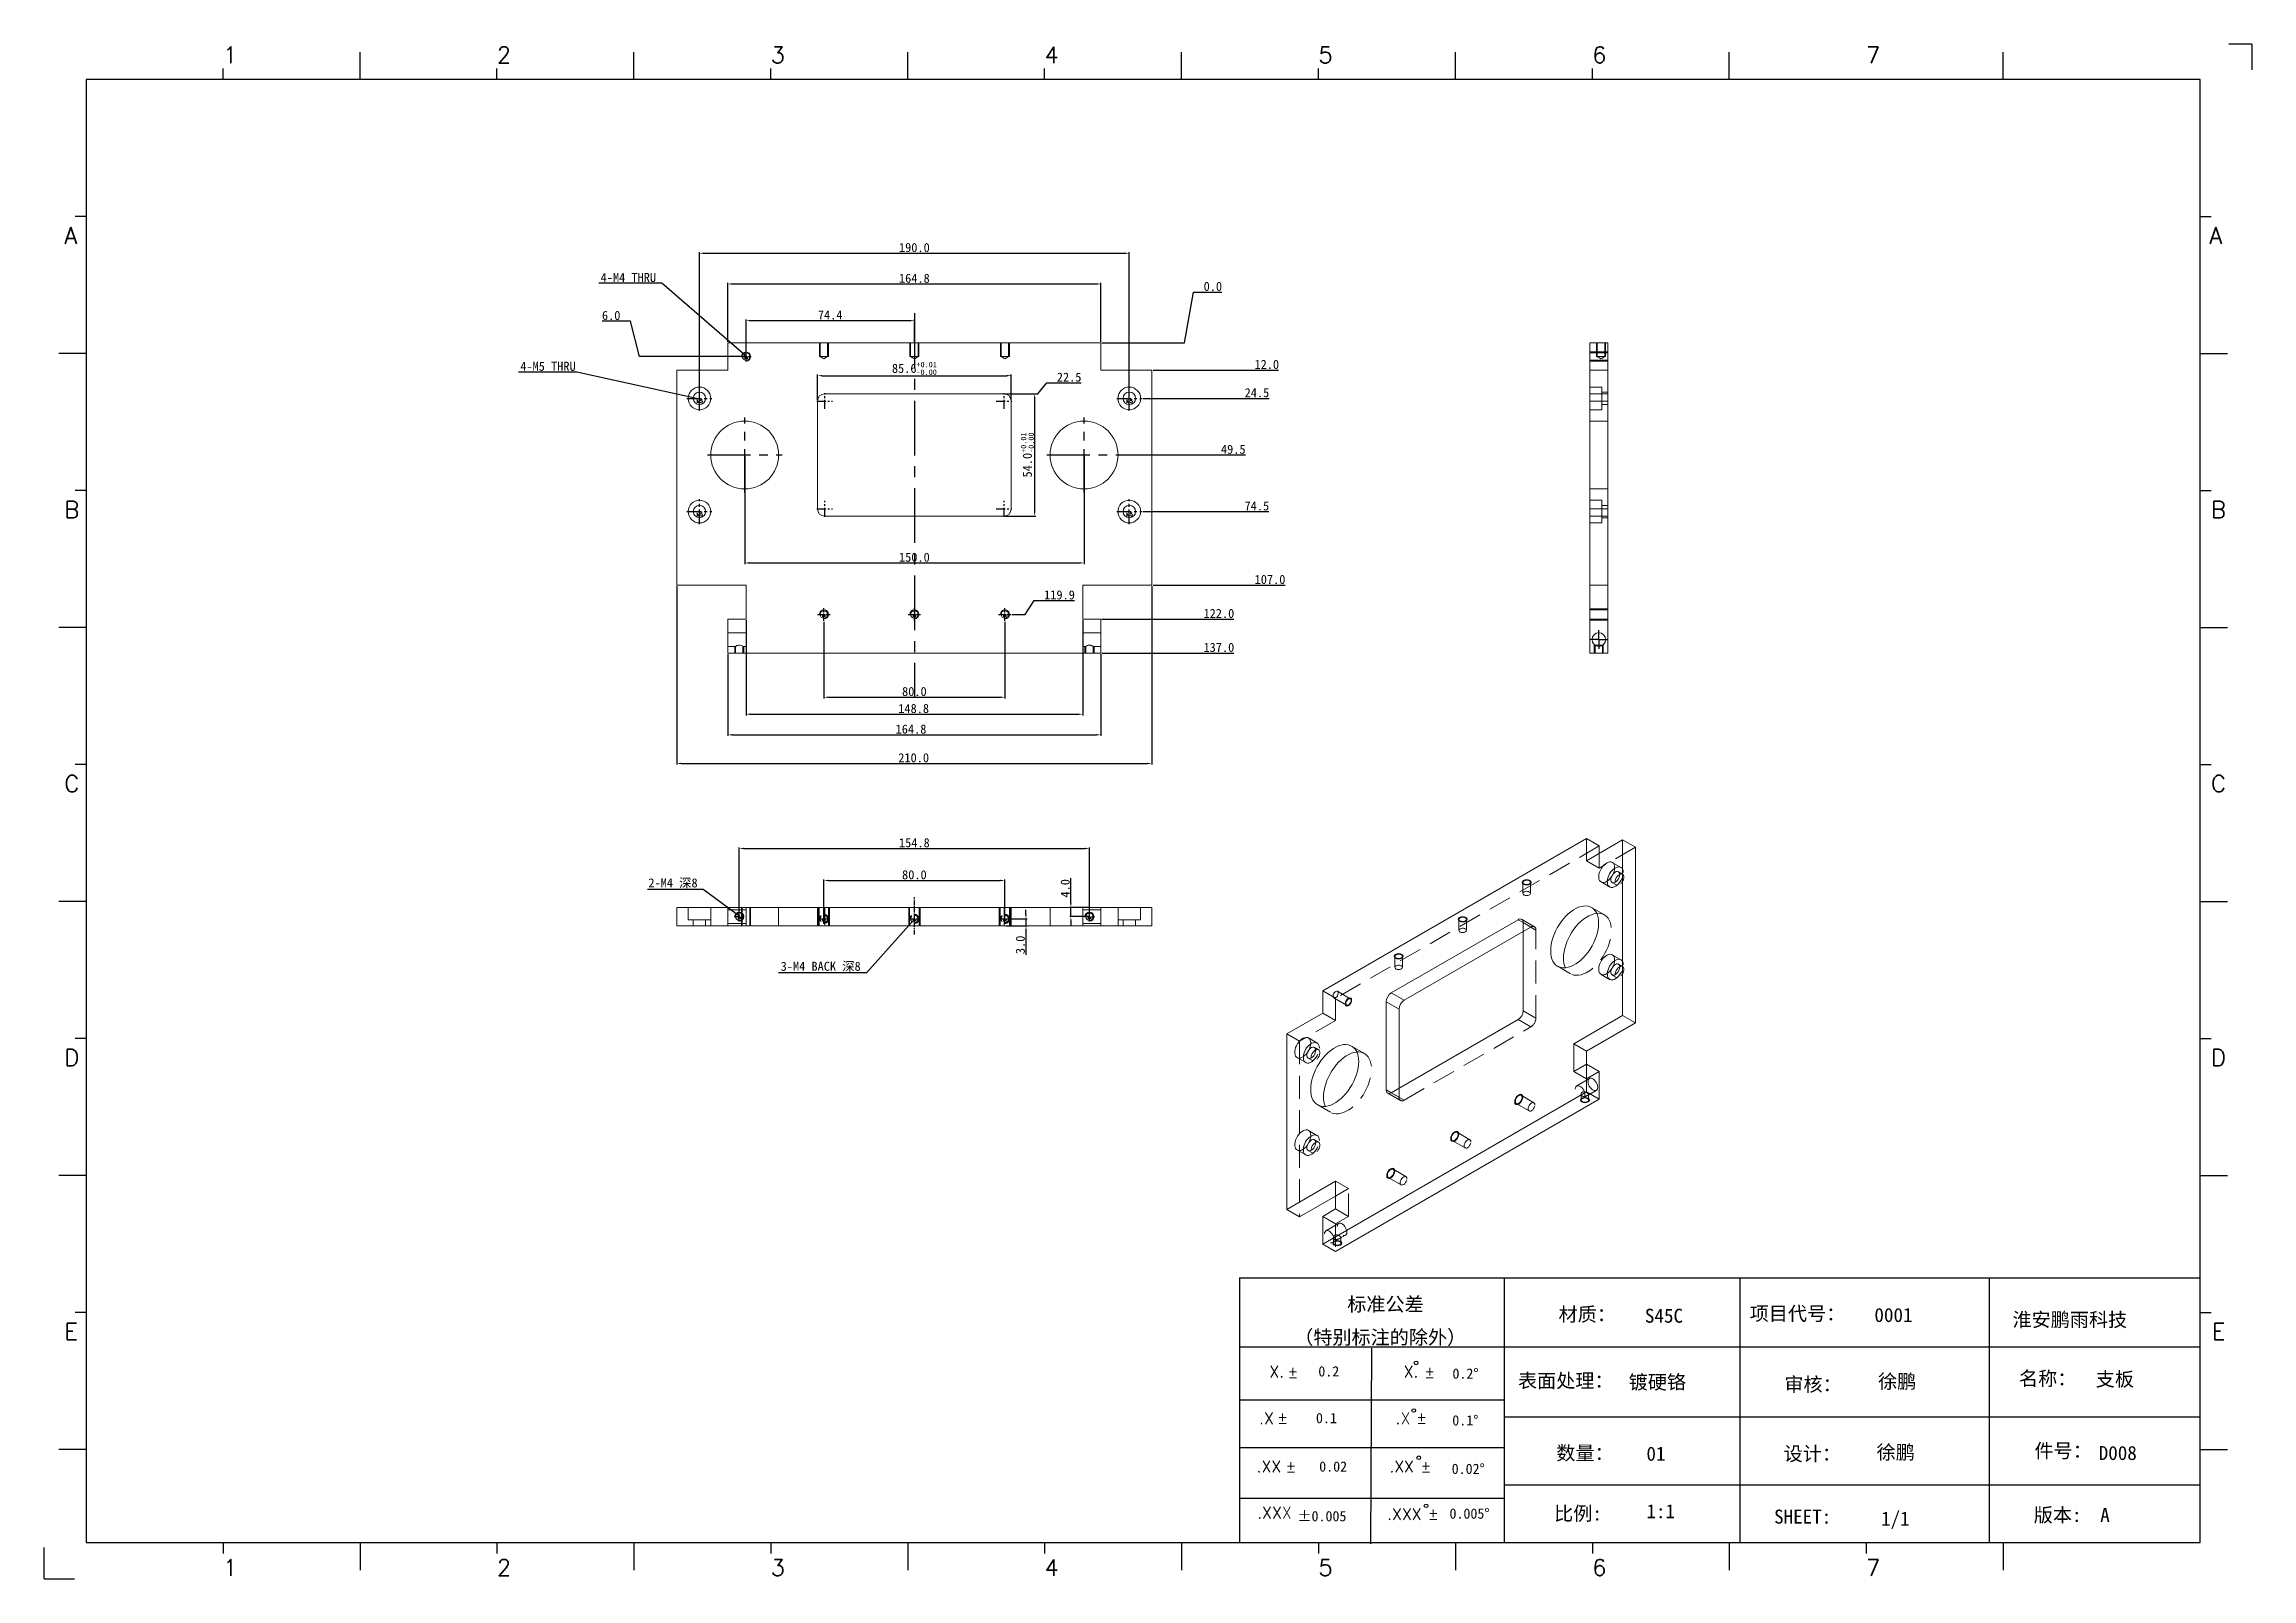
# Model space of a CAD drawing. Extents: x 83 to 30050, y -7164 to 695.
# Drawn here: x 16570 to 17546, y -3785 to -3107 of the extents above; entities that cross this region are included whole.
import ezdxf
from ezdxf.enums import TextEntityAlignment as Align

# ---------------------------------------------------------------- set-up
doc = ezdxf.new("R2010")
doc.units = 0
doc.header["$LTSCALE"] = 8
doc.header["$MEASUREMENT"] = 0
doc.header["$PDSIZE"] = 5
doc.linetypes.add('CENTER', pattern=[2, 1.25, -0.25, 0.25, -0.25])
doc.linetypes.add('HIDDEN', pattern=[1.905, 1.27, -0.635])
doc.layers.get('0').update_dxf_attribs({"linetype": 'CONTINUOUS'})
doc.layers.get('Defpoints').update_dxf_attribs({"linetype": 'CONTINUOUS'})
doc.layers.add('10', color=7, linetype='CONTINUOUS')
doc.layers.add('41', color=3, linetype='CONTINUOUS')
doc.layers.add('dim', color=82, linetype='CONTINUOUS', lineweight=9)
doc.layers.add('screw', color=33, linetype='CONTINUOUS', lineweight=13)
doc.styles.add('SIMPLEX', font='SIMPLEX')
doc.styles.get("Standard").update_dxf_attribs({"font": '', "height": 4})
doc.styles.add('TXT', font='txt.shx', dxfattribs={"bigfont": 'gbcbig.shx'})
doc.styles.get('Standard').set_extended_font_data('SimSun')
doc.dimstyles.new('ISO-25', dxfattribs={"dimtxt": 6, "dimasz": 2.5, "dimexe": 1.25, "dimexo": 0.625, "dimtad": 1, "dimdec": 1, "dimzin": 1, "dimdsep": 46, "dimtxsty": 'Standard', "dimcen": 2.5, "dimadec": 0, "dimazin": 0, "dimtm": 1e-09, "dimtfac": 1, "dimtdec": 1, "dimtmove": 0, "dimatfit": 3, "dimfxl": 1, "dimtolj": 1, "dimtzin": 0, "dimarcsym": 0})

msp = doc.modelspace()

# ---------------------------------------------------------------- texts
at = {"layer": 'dim', "char_height": 4, "attachment_point": 9}
for s, insert in [('\\A1;4-M4 THRU', (16840.199, -3211.762)), ('\\A1;4-M5 THRU', (16804.669, -3250.987)), ('\\A1;2-M4 深8', (16858.579, -3479.543)), ('\\A1;3-M4 BACK 深8', (16930.661, -3516.386))]:
    msp.add_mtext(s, dxfattribs=dict(at, insert=insert))

# ---------------------------------------------------------------- blocks, each defined once
blk = doc.blocks.new('SW_CENTERMARKSYMBOL_56')
at = {"layer": '10', "color": 0}
for p, q in [((-2.5, 0), (-4.15, 0)), ((0, 0), (-2.5, 0)), ((0, 2.5), (0, 4.15)), ((0, 0), (0, 2.5)), ((0, 0), (0, -2.5)), ((0, 0), (2.5, 0)), ((2.5, 0), (4.15, 0)), ((0, -2.5), (0, -4.15))]:
    blk.add_line(p, q, dxfattribs=at)
blk = doc.blocks.new('A$C0BB32EA6')
at = {"layer": '41'}
for p, q in [((90.21, 427.84), (90.21, 435.66)), ((168.4, 427.84), (168.4, 435.66)), ((168.4, 427.84), (168.4, 435.66)), ((168.4, 427.84), (168.4, 435.66)), ((246.58, 427.84), (246.58, 435.66)), ((246.58, 427.84), (246.58, 435.66)), ((324.77, 427.84), (324.77, 435.66)), ((402.96, 427.84), (402.96, 435.66)), ((481.15, 427.84), (481.15, 435.66)), ((559.34, 427.84), (559.34, 435.66)), ((51.11, 427.84), (51.11, 430.97)), ((129.3, 427.84), (129.3, 430.97)), ((129.3, 427.84), (129.3, 430.97)), ((129.3, 427.84), (129.3, 430.97)), ((207.49, 427.84), (207.49, 430.97)), ((207.49, 427.84), (207.49, 430.97)), ((285.68, 427.84), (285.68, 430.97)), ((363.87, 427.84), (363.87, 430.97)), ((442.06, 427.84), (442.06, 430.97)), ((615.63, 427.84), (12.02, 427.84)), ((12.02, 427.84), (12.02, 10.32)), ((615.63, 10.32), (615.63, 427.84)), ((12.02, 388.75), (8.89, 388.75)), ((615.63, 388.75), (618.76, 388.75)), ((12.02, 349.66), (4.2, 349.66)), ((615.63, 349.66), (623.45, 349.66)), ((12.02, 310.56), (8.89, 310.56)), ((615.63, 310.56), (618.76, 310.56)), ((12.02, 271.47), (4.2, 271.47)), ((615.63, 271.47), (623.45, 271.47)), ((12.02, 232.37), (8.89, 232.37)), ((615.63, 232.37), (618.76, 232.37)), ((12.02, 193.28), (4.2, 193.28)), ((615.63, 193.28), (623.45, 193.28)), ((12.02, 154.18), (8.89, 154.18)), ((615.63, 154.18), (618.76, 154.18)), ((12.02, 115.09), (4.2, 115.09)), ((615.63, 115.09), (623.45, 115.09)), ((341.34, 85.85), (615.63, 85.85)), ((341.34, 85.85), (341.34, 10.32)), ((416.87, 85.85), (416.87, 10.32)), ((484.16, 85.85), (484.16, 10.32)), ((555.4, 85.7), (555.4, 10.17)), ((12.02, 76), (8.89, 76)), ((615.63, 76), (618.76, 76)), ((615.63, 66.14), (341.34, 66.14)), ((378.86, 10.02), (379.1, 65.84)), ((341.34, 51.12), (416.87, 51.12)), ((615.63, 46.17), (416.87, 46.17)), ((12.02, 36.9), (4.2, 36.9)), ((341.34, 37.5), (401.12, 37.5)), ((341.34, 37.5), (416.87, 37.5)), ((615.63, 36.9), (623.45, 36.9)), ((615.63, 26.74), (416.87, 26.74)), ((341.34, 23.05), (401.87, 23.05)), ((341.34, 23.05), (401.87, 23.05)), ((341.34, 23.05), (401.87, 23.05)), ((341.34, 23.05), (401.87, 23.05)), ((341.34, 23.05), (401.87, 23.05)), ((341.34, 23.05), (416.87, 23.05)), ((12.02, 10.32), (615.63, 10.32)), ((51.11, 10.32), (51.11, 7.19)), ((90.21, 10.32), (90.21, 2.5)), ((129.3, 10.32), (129.3, 7.19)), ((168.4, 10.32), (168.4, 2.5)), ((207.49, 10.32), (207.49, 7.19)), ((246.58, 10.32), (246.58, 2.5)), ((285.68, 10.32), (285.68, 7.19)), ((324.77, 10.32), (324.77, 2.5)), ((326.34, 10.32), (401.87, 10.32)), ((363.87, 10.32), (363.87, 7.19)), ((402.96, 10.32), (402.96, 2.5)), ((442.06, 10.32), (442.06, 7.19)), ((481.15, 10.32), (481.15, 2.5)), ((520.24, 10.32), (520.24, 7.19)), ((559.34, 10.32), (559.34, 2.5))]:
    blk.add_line(p, q, dxfattribs=at)
at = {"layer": '41', "linetype": 'Continuous'}
for p, q in [((630.37, 437.94), (623.79, 437.94)), ((630.37, 437.94), (630.37, 430.59)), ((0, 0), (0, 8.98)), ((0, 0), (8.64, 0))]:
    blk.add_line(p, q, dxfattribs=at)
at = {"layer": '41'}
for centre in [(391.73, 61.61), (391.07, 48.04), (392.49, 34.54), (394.6, 20.83)]:
    blk.add_circle(centre, 0.516, dxfattribs=at)
at = {"layer": '41', "style": 'SIMPLEX'}
for s, height, p in [('1', 4.69, (51.11, 432.54)), ('2', 4.69, (129.3, 432.54)), ('3', 4.69, (207.49, 432.54)), ('4', 4.69, (285.68, 432.54)), ('5', 4.69, (363.87, 432.54)), ('6', 4.69, (442.06, 432.54)), ('7', 4.69, (520.24, 432.54)), ('A', 4.75, (5.76, 380.93)), ('A', 4.75, (618.27, 380.93)), ('B', 4.75, (5.76, 302.74)), ('B', 4.75, (618.72, 302.74)), ('C', 4.75, (5.76, 224.55)), ('C', 4.75, (618.72, 224.55)), ('D', 4.75, (5.76, 146.37)), ('D', 4.75, (618.72, 146.37)), ('E', 4.75, (5.76, 68.18)), ('E', 4.75, (618.95, 68.18)), ('X.', 3.284, (349.84, 57.49)), ('%%p', 3.284, (355.04, 57.36)), ('X.', 3.284, (388.21, 57.49)), ('%%p', 3.284, (394.07, 57.36)), ('.X', 3.284, (346.89, 44.16)), ('%%p', 3.284, (352.09, 44.33)), ('.X', 3.284, (385.9, 44.16)), ('%%p', 3.284, (391.76, 44.33)), ('.XX', 3.284, (346.2, 30.42)), ('%%p', 3.284, (354.44, 30.46)), ('.XX', 3.284, (384.11, 30.42)), ('%%p', 3.284, (393.01, 30.46)), ('.XXX', 3.284, (383.48, 16.83)), ('%%p', 3.284, (395.11, 16.95)), ('1', 4.69, (51.11, 0.87)), ('2', 4.69, (129.3, 0.87)), ('3', 4.69, (207.49, 0.87)), ('4', 4.69, (285.68, 0.87)), ('5', 4.69, (363.87, 0.87)), ('6', 4.69, (442.06, 0.87)), ('7', 4.69, (520.24, 0.87))]:
    blk.add_text(s, height=height, dxfattribs=at).set_placement(p)
at = {"layer": '41', "linetype": 'Continuous'}
for s, p in [('标准公差', (372.08, 76.36)), ('材质：', (432.42, 73.5)), ('项目代号：', (486.99, 73.71)), ('淮安鹏雨科技', (562.04, 71.96)), ('（特别标注的除外）', (356.94, 66.94)), ('表面处理：', (420.83, 54.55)), ('审核：', (496.9, 53.5)), ('名称：', (563.9, 55.18)), ('数量：', (431.79, 33.91)), ('设计：', (496.69, 33.7)), ('件号：', (568.32, 34.55)), ('比例:', (431.16, 16.65)), ('SHEET:', (493.95, 15.75)), ('1/1', (524.5, 15.18)), ('版本:', (568.11, 16.23))]:
    blk.add_text(s, height=4, dxfattribs=at).set_placement(p)
at = {"layer": '41'}
for s, p in [('0.2', (363.82, 57.75)), ('0.2%%D', (402.12, 57.11)), ('0.1', (363.14, 44.41)), ('0.1%%D', (402.07, 43.76)), ('0.02', (364.07, 30.58)), ('0.02%%D', (401.9, 29.93)), ('0.005%%D', (401.27, 17.16))]:
    blk.add_text(s, height=2.929, dxfattribs=at).set_placement(p)
at = {"layer": '41', "style": 'SIMPLEX'}
blk.add_text('.XXX', height=3.284, dxfattribs=at).set_placement((351.31, 18.87), align=Align.MIDDLE_CENTER)
at = {"layer": '41'}
blk.add_text('%%P0.005', height=2.929, dxfattribs=at).set_placement((364.87, 17.89), align=Align.MIDDLE_CENTER)
at = {"layer": '41', "linetype": 'Continuous'}
for tag, p in [('材质', (457.07, 73.08)), ('代号', (522.6, 73.29)), ('表面处理', (452.44, 54.13)), ('审核', (523.65, 54.34)), ('名称', (585.81, 54.97)), ('数量', (457.5, 33.7)), ('设计', (523.23, 34.13)), ('件号', (586.65, 33.91)), ('比例', (457.5, 17.28)), ('版本', (587.08, 16.23))]:
    blk.add_attdef(tag, p, '', height=4, dxfattribs=at)
blk = doc.blocks.new('screw_m5_h')
at = {"layer": 'screw', "color": 1, "linetype": 'CENTER', "ltscale": 0.635}
for p, q in [((-5.5, 0), (5.5, 0)), ((0, -5.5), (0, 5.5))]:
    blk.add_line(p, q, dxfattribs=at)
at = {"layer": 'screw', "color": 33}
for radius in [5, 2.75]:
    blk.add_circle((0, 0), radius, dxfattribs=at)
at = {"layer": 'screw', "color": 6, "style": 'TXT'}
blk.add_text('M5', height=1.5, dxfattribs=at).set_placement((-1.3, -2))
blk = doc.blocks.new('screw_m4_l')
at = {"layer": 'screw', "color": 1, "linetype": 'CENTER', "ltscale": 0.254}
for p, q in [((-2.2, 0), (2.2, 0)), ((0, -2.2), (0, 2.2))]:
    blk.add_line(p, q, dxfattribs=at)
at = {"layer": 'screw', "color": 33, "linetype": 'Continuous'}
blk.add_circle((0, 0), 1.65, dxfattribs=at)
at = {"layer": 'screw', "color": 92, "linetype": 'Continuous'}
blk.add_arc((0, 0), 2, 270, 180, dxfattribs=at)
at = {"layer": 'screw', "color": 6, "linetype": 'Continuous', "style": 'TXT'}
blk.add_text('M4', height=0.8, dxfattribs=at).set_placement((-0.68, -1))
blk = doc.blocks.new('*D977')
at = {"layer": 'Defpoints', "color": 0}
for p in [(17036.77, -3212.57), (16871.97, -3238.62), (17036.77, -3238.62)]:
    blk.add_point(p, dxfattribs=at)
at = {"layer": 'dim', "color": 0, "lineweight": -2}
for p, q in [((16871.97, -3238.12), (16871.97, -3212.07)), ((16873.97, -3212.57), (17034.77, -3212.57)), ((17036.77, -3238.12), (17036.77, -3212.07))]:
    blk.add_line(p, q, dxfattribs=at)
at = {"layer": 'dim', "color": 0}
for points in [[(16873.97, -3212.24), (16873.97, -3212.91), (16871.97, -3212.57)], [(17034.77, -3212.24), (17034.77, -3212.91), (17036.77, -3212.57)]]:
    blk.add_solid(points, dxfattribs=at)
at = {"layer": 'dim', "color": 0, "insert": (16954.37, -3210.07), "char_height": 4, "attachment_point": 5}
blk.add_mtext('\\A1;164.8', dxfattribs=at)
blk = doc.blocks.new('*D978')
at = {"layer": 'Defpoints', "color": 0}
for p in [(17049.37, -3199), (16859.37, -3263.12), (17049.37, -3263.12)]:
    blk.add_point(p, dxfattribs=at)
at = {"layer": 'dim', "color": 0, "lineweight": -2}
for p, q in [((16859.37, -3262.62), (16859.37, -3198.5)), ((16861.37, -3199), (17047.37, -3199)), ((17049.37, -3262.62), (17049.37, -3198.5))]:
    blk.add_line(p, q, dxfattribs=at)
at = {"layer": 'dim', "color": 0}
for points in [[(16861.37, -3198.67), (16861.37, -3199.34), (16859.37, -3199)], [(17047.37, -3198.67), (17047.37, -3199.34), (17049.37, -3199)]]:
    blk.add_solid(points, dxfattribs=at)
at = {"layer": 'dim', "color": 0, "insert": (16954.37, -3196.5), "char_height": 4, "attachment_point": 5}
blk.add_mtext('\\A1;190.0', dxfattribs=at)
blk = doc.blocks.new('*D979')
at = {"layer": 'Defpoints', "color": 0}
for p in [(16879.37, -3288.12), (17029.37, -3288.12), (17029.37, -3335.8)]:
    blk.add_point(p, dxfattribs=at)
at = {"layer": 'dim', "color": 0, "lineweight": -2}
for p, q in [((16879.37, -3288.62), (16879.37, -3336.3)), ((17029.37, -3288.62), (17029.37, -3336.3)), ((16881.37, -3335.8), (17027.37, -3335.8))]:
    blk.add_line(p, q, dxfattribs=at)
at = {"layer": 'dim', "color": 0}
for points in [[(16881.37, -3335.46), (16881.37, -3336.13), (16879.37, -3335.8)], [(17027.37, -3335.46), (17027.37, -3336.13), (17029.37, -3335.8)]]:
    blk.add_solid(points, dxfattribs=at)
at = {"layer": 'dim', "color": 0, "insert": (16954.37, -3333.3), "char_height": 4, "attachment_point": 5}
blk.add_mtext('\\A1;150.0', dxfattribs=at)
blk = doc.blocks.new('*D980')
at = {"layer": 'Defpoints', "color": 0}
for p in [(16879.97, -3360.62), (17028.77, -3360.62), (17028.77, -3402.63)]:
    blk.add_point(p, dxfattribs=at)
at = {"layer": 'dim', "color": 0, "lineweight": -2}
for p, q in [((16879.97, -3361.12), (16879.97, -3403.13)), ((17028.77, -3361.12), (17028.77, -3403.13)), ((16881.97, -3402.63), (17026.77, -3402.63))]:
    blk.add_line(p, q, dxfattribs=at)
at = {"layer": 'dim', "color": 0}
for points in [[(16881.97, -3402.3), (16881.97, -3402.96), (16879.97, -3402.63)], [(17026.77, -3402.3), (17026.77, -3402.96), (17028.77, -3402.63)]]:
    blk.add_solid(points, dxfattribs=at)
at = {"layer": 'dim', "color": 0, "insert": (16954.06, -3400.13), "char_height": 4, "attachment_point": 5}
blk.add_mtext('\\A1;148.8', dxfattribs=at)
blk = doc.blocks.new('*D981')
at = {"layer": 'Defpoints', "color": 0}
for p in [(16849.37, -3345.62), (17059.37, -3345.62), (17059.37, -3424.38)]:
    blk.add_point(p, dxfattribs=at)
at = {"layer": 'dim', "color": 0, "lineweight": -2}
for p, q in [((16849.37, -3346.12), (16849.37, -3424.88)), ((17059.37, -3346.12), (17059.37, -3424.88)), ((16851.37, -3424.38), (17057.37, -3424.38))]:
    blk.add_line(p, q, dxfattribs=at)
at = {"layer": 'dim', "color": 0}
for points in [[(16851.37, -3424.05), (16851.37, -3424.72), (16849.37, -3424.38)], [(17057.37, -3424.05), (17057.37, -3424.72), (17059.37, -3424.38)]]:
    blk.add_solid(points, dxfattribs=at)
at = {"layer": 'dim', "color": 0, "insert": (16954.06, -3421.89), "char_height": 4, "attachment_point": 5}
blk.add_mtext('\\A1;210.0', dxfattribs=at)
blk = doc.blocks.new('*D982')
at = {"layer": 'Defpoints', "color": 0}
for p in [(16871.97, -3375.62), (17036.77, -3375.62), (17036.77, -3411.73)]:
    blk.add_point(p, dxfattribs=at)
at = {"layer": 'dim', "color": 0, "lineweight": -2}
for p, q in [((16871.97, -3376.12), (16871.97, -3412.23)), ((17036.77, -3376.12), (17036.77, -3412.23)), ((16873.97, -3411.73), (17034.77, -3411.73))]:
    blk.add_line(p, q, dxfattribs=at)
at = {"layer": 'dim', "color": 0}
for points in [[(16873.97, -3411.39), (16873.97, -3412.06), (16871.97, -3411.73)], [(17034.77, -3411.39), (17034.77, -3412.06), (17036.77, -3411.73)]]:
    blk.add_solid(points, dxfattribs=at)
at = {"layer": 'dim', "color": 0, "insert": (16952.88, -3409.23), "char_height": 4, "attachment_point": 5}
blk.add_mtext('\\A1;164.8', dxfattribs=at)
blk = doc.blocks.new('*D983')
at = {"layer": 'Defpoints', "color": 0}
for p in [(16997.17, -3253.08), (16911.57, -3264.3), (16997.17, -3264.3)]:
    blk.add_point(p, dxfattribs=at)
at = {"layer": 'dim', "color": 0, "lineweight": -2}
for p, q in [((16911.57, -3263.8), (16911.57, -3252.58)), ((16913.57, -3253.08), (16995.17, -3253.08)), ((16997.17, -3263.8), (16997.17, -3252.58))]:
    blk.add_line(p, q, dxfattribs=at)
at = {"layer": 'dim', "color": 0}
for points in [[(16913.57, -3252.74), (16913.57, -3253.41), (16911.57, -3253.08)], [(16995.17, -3252.74), (16995.17, -3253.41), (16997.17, -3253.08)]]:
    blk.add_solid(points, dxfattribs=at)
at = {"layer": 'dim', "color": 0, "insert": (16954.37, -3249.84), "char_height": 4, "attachment_point": 5}
blk.add_mtext('\\A1;85.6{\\H2.400000;\\S+0.01^ -0.00;}', dxfattribs=at)
blk = doc.blocks.new('*D984')
at = {"layer": 'Defpoints', "color": 0}
for p in [(16993.99, -3261.12), (16993.99, -3315.12), (17007.54, -3315.12)]:
    blk.add_point(p, dxfattribs=at)
at = {"layer": 'dim', "color": 0, "lineweight": -2}
for p, q in [((16994.49, -3261.12), (17008.04, -3261.12)), ((17007.54, -3263.12), (17007.54, -3313.12)), ((16994.49, -3315.12), (17008.04, -3315.12))]:
    blk.add_line(p, q, dxfattribs=at)
at = {"layer": 'dim', "color": 0}
for points in [[(17007.21, -3263.12), (17007.88, -3263.12), (17007.54, -3261.12)], [(17007.21, -3313.12), (17007.88, -3313.12), (17007.54, -3315.12)]]:
    blk.add_solid(points, dxfattribs=at)
at = {"layer": 'dim', "color": 0, "insert": (17004.31, -3288.12), "char_height": 4, "attachment_point": 5, "rotation": 90}
blk.add_mtext('\\A1;54.0{\\H2.400000;\\S+0.01^ -0.00;}', dxfattribs=at)
blk = doc.blocks.new('*D985')
at = {"layer": 'Defpoints', "color": 0}
for p in [(17081.81, -3216.16), (17036.77, -3238.62), (17036.77, -3238.62)]:
    blk.add_point(p, dxfattribs=at)
at = {"layer": 'dim', "color": 0, "lineweight": -2}
for p, q in [((17073.81, -3238.62), (17077.81, -3216.16)), ((17077.81, -3216.16), (17090.29, -3216.16)), ((17037.27, -3238.62), (17073.81, -3238.62))]:
    blk.add_line(p, q, dxfattribs=at)
at = {"layer": 'dim', "color": 0, "insert": (17086.3, -3213.66), "char_height": 4, "attachment_point": 5}
blk.add_mtext('\\A1;0.0', dxfattribs=at)
blk = doc.blocks.new('*D986')
at = {"layer": 'Defpoints', "color": 0}
for p in [(17036.77, -3238.62), (17059.37, -3250.62), (17104.41, -3250.62)]:
    blk.add_point(p, dxfattribs=at)
at = {"layer": 'dim', "color": 0, "lineweight": -2}
blk.add_line((17059.87, -3250.62), (17115.36, -3250.62), dxfattribs=at)
at = {"layer": 'dim', "color": 0, "insert": (17110.14, -3248.12), "char_height": 4, "attachment_point": 5}
blk.add_mtext('\\A1;12.0', dxfattribs=at)
blk = doc.blocks.new('*D987')
at = {"layer": 'Defpoints', "color": 0}
for p in [(17036.77, -3238.62), (17054.87, -3263.12), (17099.91, -3263.12)]:
    blk.add_point(p, dxfattribs=at)
at = {"layer": 'dim', "color": 0, "lineweight": -2}
blk.add_line((17055.37, -3263.12), (17111.15, -3263.12), dxfattribs=at)
at = {"layer": 'dim', "color": 0, "insert": (17105.78, -3260.62), "char_height": 4, "attachment_point": 5}
blk.add_mtext('\\A1;24.5', dxfattribs=at)
blk = doc.blocks.new('*D988')
at = {"layer": 'Defpoints', "color": 0}
for p in [(17036.77, -3238.62), (17044.37, -3288.12), (17089.41, -3288.12)]:
    blk.add_point(p, dxfattribs=at)
at = {"layer": 'dim', "color": 0, "lineweight": -2}
blk.add_line((17044.87, -3288.12), (17100.74, -3288.12), dxfattribs=at)
at = {"layer": 'dim', "color": 0, "insert": (17095.33, -3285.62), "char_height": 4, "attachment_point": 5}
blk.add_mtext('\\A1;49.5', dxfattribs=at)
blk = doc.blocks.new('*D989')
at = {"layer": 'Defpoints', "color": 0}
for p in [(17036.77, -3238.62), (17054.87, -3313.12), (17099.91, -3313.12)]:
    blk.add_point(p, dxfattribs=at)
at = {"layer": 'dim', "color": 0, "lineweight": -2}
blk.add_line((17055.37, -3313.12), (17111.08, -3313.12), dxfattribs=at)
at = {"layer": 'dim', "color": 0, "insert": (17105.75, -3310.62), "char_height": 4, "attachment_point": 5}
blk.add_mtext('\\A1;74.5', dxfattribs=at)
blk = doc.blocks.new('*D990')
at = {"layer": 'Defpoints', "color": 0}
for p in [(17036.77, -3238.62), (17016.9, -3256.26), (16993.99, -3261.12)]:
    blk.add_point(p, dxfattribs=at)
at = {"layer": 'dim', "color": 0, "lineweight": -2}
for p, q in [((17008.9, -3261.12), (17012.9, -3256.26)), ((17012.9, -3256.26), (17028.14, -3256.26)), ((16994.49, -3261.12), (17008.9, -3261.12))]:
    blk.add_line(p, q, dxfattribs=at)
at = {"layer": 'dim', "color": 0, "insert": (17022.77, -3253.76), "char_height": 4, "attachment_point": 5}
blk.add_mtext('\\A1;22.5', dxfattribs=at)
blk = doc.blocks.new('*D991')
at = {"layer": 'Defpoints', "color": 0}
for p in [(17036.77, -3238.62), (17059.37, -3345.62), (17104.41, -3345.62)]:
    blk.add_point(p, dxfattribs=at)
at = {"layer": 'dim', "color": 0, "lineweight": -2}
blk.add_line((17059.87, -3345.62), (17118.2, -3345.62), dxfattribs=at)
at = {"layer": 'dim', "color": 0, "insert": (17111.56, -3343.12), "char_height": 4, "attachment_point": 5}
blk.add_mtext('\\A1;107.0', dxfattribs=at)
blk = doc.blocks.new('*D992')
at = {"layer": 'Defpoints', "color": 0}
for p in [(17036.77, -3238.62), (17036.77, -3360.62), (17081.81, -3360.62)]:
    blk.add_point(p, dxfattribs=at)
at = {"layer": 'dim', "color": 0, "lineweight": -2}
blk.add_line((17037.27, -3360.62), (17095.6, -3360.62), dxfattribs=at)
at = {"layer": 'dim', "color": 0, "insert": (17088.96, -3358.12), "char_height": 4, "attachment_point": 5}
blk.add_mtext('\\A1;122.0', dxfattribs=at)
blk = doc.blocks.new('*D993')
at = {"layer": 'Defpoints', "color": 0}
for p in [(17036.77, -3238.62), (17011.38, -3352.43), (16997.12, -3358.56)]:
    blk.add_point(p, dxfattribs=at)
at = {"layer": 'dim', "color": 0, "lineweight": -2}
for p, q in [((17003.38, -3358.56), (17007.38, -3352.43)), ((17007.38, -3352.43), (17025.15, -3352.43)), ((16997.62, -3358.56), (17003.38, -3358.56))]:
    blk.add_line(p, q, dxfattribs=at)
at = {"layer": 'dim', "color": 0, "insert": (17018.52, -3349.94), "char_height": 4, "attachment_point": 5}
blk.add_mtext('\\A1;119.9', dxfattribs=at)
blk = doc.blocks.new('*D994')
at = {"layer": 'Defpoints', "color": 0}
for p in [(17036.77, -3238.62), (17036.77, -3375.62), (17081.81, -3375.62)]:
    blk.add_point(p, dxfattribs=at)
at = {"layer": 'dim', "color": 0, "lineweight": -2}
blk.add_line((17037.27, -3375.62), (17095.6, -3375.62), dxfattribs=at)
at = {"layer": 'dim', "color": 0, "insert": (17088.96, -3373.12), "char_height": 4, "attachment_point": 5}
blk.add_mtext('\\A1;137.0', dxfattribs=at)
blk = doc.blocks.new('*D995')
at = {"layer": 'Defpoints', "color": 0}
for p in [(16824.86, -3229), (17036.77, -3238.62), (16879.97, -3244.62)]:
    blk.add_point(p, dxfattribs=at)
at = {"layer": 'dim', "color": 0, "lineweight": -2}
for p, q in [((16828.86, -3229), (16816.38, -3229)), ((16832.86, -3244.62), (16828.86, -3229)), ((16879.47, -3244.62), (16832.86, -3244.62))]:
    blk.add_line(p, q, dxfattribs=at)
at = {"layer": 'dim', "color": 0, "insert": (16820.37, -3226.5), "char_height": 4, "attachment_point": 5}
blk.add_mtext('\\A1;6.0', dxfattribs=at)
blk = doc.blocks.new('*D996')
at = {"layer": 'Defpoints', "color": 0}
for p in [(16954.37, -3228.78), (16954.37, -3238.62), (16879.97, -3244.62)]:
    blk.add_point(p, dxfattribs=at)
at = {"layer": 'dim', "color": 0, "lineweight": -2}
for p, q in [((16879.97, -3244.12), (16879.97, -3228.28)), ((16881.97, -3228.78), (16952.37, -3228.78)), ((16954.37, -3238.12), (16954.37, -3228.28))]:
    blk.add_line(p, q, dxfattribs=at)
at = {"layer": 'dim', "color": 0}
for points in [[(16881.97, -3228.45), (16881.97, -3229.11), (16879.97, -3228.78)], [(16952.37, -3228.45), (16952.37, -3229.11), (16954.37, -3228.78)]]:
    blk.add_solid(points, dxfattribs=at)
at = {"layer": 'dim', "color": 0, "insert": (16917.17, -3226.28), "char_height": 4, "attachment_point": 5}
blk.add_mtext('\\A1;74.4', dxfattribs=at)
blk = doc.blocks.new('*D997')
at = {"layer": 'Defpoints', "color": 0}
for p in [(16914.37, -3361.31), (16994.37, -3361.31), (16994.37, -3395.12)]:
    blk.add_point(p, dxfattribs=at)
at = {"layer": 'dim', "color": 0, "lineweight": -2}
for p, q in [((16914.37, -3361.81), (16914.37, -3395.62)), ((16994.37, -3361.81), (16994.37, -3395.62)), ((16916.37, -3395.12), (16992.37, -3395.12))]:
    blk.add_line(p, q, dxfattribs=at)
at = {"layer": 'dim', "color": 0}
for points in [[(16916.37, -3394.79), (16916.37, -3395.45), (16914.37, -3395.12)], [(16992.37, -3394.79), (16992.37, -3395.45), (16994.37, -3395.12)]]:
    blk.add_solid(points, dxfattribs=at)
at = {"layer": 'dim', "color": 0, "insert": (16954.37, -3392.62), "char_height": 4, "attachment_point": 5}
blk.add_mtext('\\A1;80.0', dxfattribs=at)
blk = doc.blocks.new('screw_m4_g')
at = {"layer": 'screw', "color": 1, "linetype": 'CENTER', "ltscale": 0.254}
for p, q in [((-2.2, 0), (2.2, 0)), ((0, -2.2), (0, 2.2))]:
    blk.add_line(p, q, dxfattribs=at)
at = {"layer": 'screw', "color": 33, "linetype": 'HIDDEN', "ltscale": 0.254}
blk.add_circle((0, 0), 1.65, dxfattribs=at)
at = {"layer": 'screw', "color": 92, "linetype": 'HIDDEN', "ltscale": 0.254}
blk.add_arc((0, 0), 2, 270, 180, dxfattribs=at)
at = {"layer": 'screw', "color": 6, "linetype": 'Continuous', "style": 'TXT'}
blk.add_text('M4', height=0.8, dxfattribs=at).set_placement((-0.68, -1))
blk = doc.blocks.new('*D1403')
at = {"layer": 'Defpoints', "color": 0}
for p in [(16994.37, -3476.07), (16914.37, -3493.06), (16994.37, -3493.06)]:
    blk.add_point(p, dxfattribs=at)
at = {"layer": 'dim', "color": 0, "lineweight": -2}
for p, q in [((16914.37, -3492.56), (16914.37, -3475.57)), ((16916.37, -3476.07), (16992.37, -3476.07)), ((16994.37, -3492.56), (16994.37, -3475.57))]:
    blk.add_line(p, q, dxfattribs=at)
at = {"layer": 'dim', "color": 0}
for points in [[(16916.37, -3475.73), (16916.37, -3476.4), (16914.37, -3476.07)], [(16992.37, -3475.73), (16992.37, -3476.4), (16994.37, -3476.07)]]:
    blk.add_solid(points, dxfattribs=at)
at = {"layer": 'dim', "color": 0, "insert": (16954.37, -3473.57), "char_height": 4, "attachment_point": 5}
blk.add_mtext('\\A1;80.0', dxfattribs=at)
blk = doc.blocks.new('*D1404')
at = {"layer": 'Defpoints', "color": 0}
for p in [(17031.77, -3461.94), (16876.97, -3492.05), (17031.77, -3492.05)]:
    blk.add_point(p, dxfattribs=at)
at = {"layer": 'dim', "color": 0, "lineweight": -2}
for p, q in [((16876.97, -3491.55), (16876.97, -3461.44)), ((16878.97, -3461.94), (17029.77, -3461.94)), ((17031.77, -3491.55), (17031.77, -3461.44))]:
    blk.add_line(p, q, dxfattribs=at)
at = {"layer": 'dim', "color": 0}
for points in [[(16878.97, -3461.6), (16878.97, -3462.27), (16876.97, -3461.94)], [(17029.77, -3461.6), (17029.77, -3462.27), (17031.77, -3461.94)]]:
    blk.add_solid(points, dxfattribs=at)
at = {"layer": 'dim', "color": 0, "insert": (16954.37, -3459.44), "char_height": 4, "attachment_point": 5}
blk.add_mtext('\\A1;154.8', dxfattribs=at)
blk = doc.blocks.new('*D1406')
at = {"layer": 'Defpoints', "color": 0}
for p in [(16994.37, -3493.06), (16994.37, -3496.06), (17003.7, -3496.06)]:
    blk.add_point(p, dxfattribs=at)
at = {"layer": 'dim', "color": 0, "lineweight": -2}
for p, q in [((16994.87, -3493.06), (17004.2, -3493.06)), ((17003.7, -3491.06), (17003.7, -3489.06)), ((17003.7, -3493.06), (17003.7, -3496.06)), ((16994.87, -3496.06), (17004.2, -3496.06)), ((17003.7, -3498.06), (17003.7, -3508.97))]:
    blk.add_line(p, q, dxfattribs=at)
at = {"layer": 'dim', "color": 0}
for points in [[(17003.37, -3491.06), (17004.03, -3491.06), (17003.7, -3493.06)], [(17003.37, -3498.06), (17004.03, -3498.06), (17003.7, -3496.06)]]:
    blk.add_solid(points, dxfattribs=at)
at = {"layer": 'dim', "color": 0, "insert": (17001.2, -3504.51), "char_height": 4, "attachment_point": 5, "rotation": 90}
blk.add_mtext('\\A1;3.0', dxfattribs=at)
blk = doc.blocks.new('*D1408')
at = {"layer": 'Defpoints', "color": 0}
for p in [(17023.54, -3488.06), (17031.77, -3488.06), (17031.77, -3492.05)]:
    blk.add_point(p, dxfattribs=at)
at = {"layer": 'dim', "color": 0, "lineweight": -2}
for p, q in [((17023.54, -3486.06), (17023.54, -3475.01)), ((17031.27, -3488.06), (17023.04, -3488.06)), ((17031.27, -3492.05), (17023.04, -3492.05)), ((17023.54, -3492.05), (17023.54, -3488.06)), ((17023.54, -3494.05), (17023.54, -3496.05))]:
    blk.add_line(p, q, dxfattribs=at)
at = {"layer": 'dim', "color": 0}
for points in [[(17023.21, -3486.06), (17023.87, -3486.06), (17023.54, -3488.06)], [(17023.21, -3494.05), (17023.87, -3494.05), (17023.54, -3492.05)]]:
    blk.add_solid(points, dxfattribs=at)
at = {"layer": 'dim', "color": 0, "insert": (17021.04, -3479.53), "char_height": 4, "attachment_point": 5, "rotation": 90}
blk.add_mtext('\\A1;4.0', dxfattribs=at)

# ---------------------------------------------------------------- dimensions: what is measured, and where the dimension line sits
at = {"layer": 'dim'}
for base, p1, p2, override, picture, middle in [((17049.374, -3199.004), (16859.374, -3263.117), (17049.374, -3263.117), {"dimtxt": 2.5, "dimasz": 2, "dimexe": 0.49975, "dimexo": 0.49975, "dimgap": 0.49975}, '*D978', (16954.374, -3196.505)), ((17036.774, -3212.572), (16871.974, -3238.617), (17036.774, -3238.617), {"dimtxt": 2.5, "dimasz": 2, "dimexe": 0.49975, "dimexo": 0.49975, "dimgap": 0.49975}, '*D977', (16954.374, -3210.072)), ((16954.374, -3228.78), (16879.974, -3244.617), (16954.374, -3238.617), {"dimtxt": 2.5, "dimasz": 2, "dimexe": 0.49975, "dimexo": 0.49975, "dimgap": 0.49975}, '*D996', (16917.174, -3226.28)), ((16997.174, -3253.076), (16911.574, -3264.297), (16997.174, -3264.297), {"dimtxt": 2.5, "dimasz": 2, "dimexe": 0.49975, "dimexo": 0.49975, "dimgap": 0.49975, "dimtol": 1, "dimlim": 0, "dimtp": 0.01, "dimtm": 0, "dimtfac": 0.6, "dimtdec": 2, "dimtolj": 1}, '*D983', (16954.374, -3249.843)), ((17031.774, -3461.936), (16876.974, -3492.054), (17031.774, -3492.054), {"dimtxt": 2.5, "dimasz": 2, "dimexe": 0.49975, "dimexo": 0.49975, "dimgap": 0.49975}, '*D1404', (16954.374, -3459.436)), ((16994.374, -3476.066), (16914.374, -3493.057), (16994.374, -3493.057), {"dimtxt": 2.5, "dimasz": 2, "dimexe": 0.49975, "dimexo": 0.49975, "dimgap": 0.49975}, '*D1403', (16954.374, -3473.566))]:
    dim = msp.add_linear_dim(base=base, p1=p1, p2=p2, dimstyle='ISO-25', override=override, dxfattribs=at)
    dim.commit()
    dim.dimension.update_dxf_attribs({"geometry": picture, "text_midpoint": middle})
for feature_location, offset, origin, picture, middle in [((17036.774458051, -3238.616679928), (45.040419191, 22.456104825), (17036.774458051, -3238.616679928), '*D985', (17086.303516131, -3213.660825103)), ((16879.974, -3244.617), (-55.114, 15.616), (17036.774, -3238.617), '*D995', (16820.372, -3226.501)), ((16993.994, -3261.117), (22.907, 4.857), (17036.774, -3238.617), '*D990', (17022.768, -3253.759)), ((16997.124, -3358.56), (14.258, 6.125), (17036.774, -3238.617), '*D993', (17018.516, -3349.935)), ((17059.374, -3250.617), (45.04, 0), (17036.774, -3238.617), '*D986', (17110.137, -3248.117)), ((17054.874, -3263.117), (45.04, 0), (17036.774, -3238.617), '*D987', (17105.781, -3260.617)), ((17044.374, -3288.117), (45.04, 0), (17036.774, -3238.617), '*D988', (17095.326, -3285.617)), ((17054.874, -3313.117), (45.04, 0), (17036.774, -3238.617), '*D989', (17105.748, -3310.617)), ((17059.374, -3345.617), (45.04, 0), (17036.774, -3238.617), '*D991', (17111.559, -3343.117)), ((17036.774, -3360.617), (45.04, 0), (17036.774, -3238.617), '*D992', (17088.959, -3358.117)), ((17036.774, -3375.617), (45.04, 0), (17036.774, -3238.617), '*D994', (17088.959, -3373.117))]:
    dim = msp.add_ordinate_dim(feature_location=feature_location, offset=offset, dtype=0, origin=origin, dimstyle='ISO-25', override={"dimtxt": 2.5, "dimasz": 2, "dimexe": 0.49975, "dimexo": 0.49975, "dimgap": 0.49975}, dxfattribs=at)
    dim.commit()
    dim.dimension.update_dxf_attribs({"geometry": picture, "text_midpoint": middle})
for base, p1, p2, override, picture, middle in [((17007.542, -3315.117), (16993.994, -3261.117), (16993.994, -3315.117), {"dimtxt": 2.5, "dimasz": 2, "dimexe": 0.49975, "dimexo": 0.49975, "dimgap": 0.49975, "dimtol": 1, "dimlim": 0, "dimtp": 0.01, "dimtm": 0, "dimtfac": 0.6, "dimtdec": 2, "dimtolj": 1}, '*D984', (17004.309, -3288.117)), ((17003.698, -3496.057), (16994.374, -3493.057), (16994.374, -3496.057), {"dimtxt": 2.5, "dimasz": 2, "dimexe": 0.49975, "dimexo": 0.49975, "dimgap": 0.49975}, '*D1406', (17001.199, -3504.512))]:
    dim = msp.add_linear_dim(base=base, p1=p1, p2=p2, angle=90, dimstyle='ISO-25', override=override, dxfattribs=at)
    dim.commit()
    dim.dimension.update_dxf_attribs({"geometry": picture, "text_midpoint": middle})
for base, p1, p2, picture, middle in [((17029.374, -3335.798), (16879.374, -3288.117), (17029.374, -3288.117), '*D979', (16954.374, -3335.798)), ((17059.374, -3424.385), (16849.374, -3345.617), (17059.374, -3345.617), '*D981', (16954.062, -3424.385)), ((17028.774, -3402.631), (16879.974, -3360.617), (17028.774, -3360.617), '*D980', (16954.062, -3402.631)), ((16994.374, -3395.121), (16914.374, -3361.31), (16994.374, -3361.31), '*D997', (16954.374, -3395.121)), ((17036.774, -3411.728), (16871.974, -3375.617), (17036.774, -3375.617), '*D982', (16952.875, -3411.728))]:
    dim = msp.add_linear_dim(base=base, p1=p1, p2=p2, dimstyle='ISO-25', override={"dimtxt": 2.5, "dimasz": 2, "dimexe": 0.49975, "dimexo": 0.49975, "dimgap": 0.49975}, dxfattribs=at)
    dim.commit()
    dim.dimension.update_dxf_attribs({"geometry": picture, "text_midpoint": middle, "dimtype": 160})
dim = msp.add_aligned_dim(p1=(17031.774, -3492.054), p2=(17031.774, -3488.057), distance=8.236, dimstyle='ISO-25', override={"dimtxt": 2.5, "dimasz": 2, "dimexe": 0.49975, "dimexo": 0.49975, "dimgap": 0.49975}, dxfattribs=at)
dim.commit()
dim.dimension.update_dxf_attribs({"geometry": '*D1408', "text_midpoint": (17021.039, -3479.535)})

# ---------------------------------------------------------------- linework, layer by layer
at = {"color": 1, "linetype": 'CENTER', "ltscale": 2.413}
msp.add_line((16954.374, -3225.542), (16954.374, -3395.121), dxfattribs=at)
at = {"color": 7, "linetype": 'Continuous', "lineweight": 15}
for p, q in [((16871.974, -3238.617), (16871.974, -3250.617)), ((16871.974, -3238.617), (17036.774, -3238.617)), ((17036.774, -3238.617), (17036.774, -3250.617)), ((17252.879, -3238.617), (17260.879, -3238.617)), ((17252.879, -3238.617), (17252.879, -3250.617)), ((17260.879, -3238.617), (17260.879, -3250.617)), ((16849.374, -3250.617), (16849.374, -3345.617)), ((16871.974, -3250.617), (16849.374, -3250.617)), ((17059.374, -3250.617), (17036.774, -3250.617)), ((17059.374, -3345.617), (17059.374, -3250.617)), ((17252.879, -3345.617), (17252.879, -3250.617)), ((17252.879, -3250.617), (17260.879, -3250.617)), ((17260.879, -3345.617), (17260.879, -3250.617)), ((16911.574, -3264.297), (16911.574, -3311.937)), ((16993.994, -3261.117), (16914.754, -3261.117)), ((16997.174, -3311.937), (16997.174, -3264.297)), ((16914.754, -3315.117), (16993.994, -3315.117)), ((16879.974, -3345.617), (16849.374, -3345.617)), ((16879.974, -3360.617), (16879.974, -3345.617)), ((17059.374, -3345.617), (17028.774, -3345.617)), ((17028.774, -3345.617), (17028.774, -3360.617)), ((17260.879, -3345.617), (17252.879, -3345.617)), ((17252.879, -3345.617), (17252.879, -3360.617)), ((17260.879, -3345.617), (17260.879, -3360.617)), ((16871.974, -3375.617), (16871.974, -3360.617)), ((16871.974, -3360.617), (16879.974, -3360.617)), ((17028.774, -3360.617), (17036.774, -3360.617)), ((17036.774, -3360.617), (17036.774, -3375.617)), ((17260.879, -3360.617), (17252.879, -3360.617)), ((17252.879, -3360.617), (17252.879, -3375.617)), ((17260.879, -3375.617), (17260.879, -3360.617)), ((17036.774, -3375.617), (16871.974, -3375.617)), ((17252.879, -3375.617), (17260.879, -3375.617)), ((17134.916, -3524.823), (17251.448, -3457.551)), ((17251.448, -3457.551), (17251.448, -3467.349)), ((17251.448, -3457.551), (17257.104, -3460.816)), ((17267.428, -3458.124), (17251.448, -3467.349)), ((17257.104, -3460.816), (17257.104, -3464.084)), ((17267.428, -3535.695), (17267.428, -3458.124)), ((17267.428, -3458.124), (17273.085, -3461.389)), ((17273.085, -3538.961), (17273.085, -3461.389)), ((16849.374, -3496.057), (16849.374, -3488.057)), ((16871.974, -3488.057), (16849.374, -3488.057)), ((16871.974, -3496.057), (16871.974, -3488.057)), ((17036.774, -3488.057), (16871.974, -3488.057)), ((17036.774, -3488.057), (17036.774, -3496.057)), ((17059.374, -3488.057), (17036.774, -3488.057)), ((17059.374, -3496.057), (17059.374, -3488.057)), ((16849.374, -3496.057), (16871.974, -3496.057)), ((16871.974, -3496.057), (17036.774, -3496.057)), ((17036.774, -3496.057), (17059.374, -3496.057)), ((17221.197, -3493.386), (17165.166, -3525.732)), ((17223.446, -3498.619), (17170.823, -3528.998)), ((17223.446, -3533.584), (17223.446, -3494.684)), ((17134.916, -3524.823), (17134.916, -3534.621)), ((17162.918, -3529.627), (17162.918, -3568.527)), ((17168.575, -3532.892), (17162.918, -3529.627)), ((17170.823, -3528.998), (17165.166, -3525.732)), ((17134.916, -3534.621), (17118.936, -3543.847)), ((17165.166, -3569.825), (17221.197, -3537.479)), ((17168.575, -3532.892), (17168.575, -3567.858)), ((17267.428, -3535.695), (17245.791, -3548.186)), ((17251.448, -3551.452), (17273.085, -3538.961)), ((17273.085, -3538.961), (17267.428, -3535.695)), ((17118.936, -3543.847), (17118.936, -3621.418)), ((17245.791, -3548.186), (17245.791, -3560.434)), ((17251.448, -3551.452), (17245.791, -3548.186)), ((17251.448, -3551.452), (17251.448, -3557.169)), ((17245.791, -3560.434), (17251.448, -3557.169)), ((17251.448, -3557.169), (17251.448, -3569.417)), ((17257.104, -3560.434), (17251.448, -3557.169)), ((17257.104, -3572.682), (17257.104, -3560.434)), ((17251.448, -3569.417), (17134.916, -3636.689)), ((17251.448, -3569.417), (17257.104, -3572.682)), ((17140.573, -3639.954), (17257.104, -3572.682)), ((17140.573, -3608.927), (17118.936, -3621.418)), ((17140.573, -3621.175), (17140.573, -3608.927)), ((17124.593, -3624.684), (17140.573, -3615.458)), ((17124.593, -3624.684), (17118.936, -3621.418)), ((17134.916, -3624.441), (17140.573, -3621.175)), ((17134.916, -3636.689), (17134.916, -3624.441)), ((17140.573, -3639.954), (17134.916, -3636.689))]:
    msp.add_line(p, q, dxfattribs=at)
at = {"color": 7, "linetype": 'Continuous', "lineweight": 0}
for p, q in [((16912.374, -3238.617), (16912.374, -3244.617)), ((16916.374, -3238.617), (16916.374, -3244.617)), ((16952.374, -3238.617), (16952.374, -3244.617)), ((16956.374, -3238.617), (16956.374, -3244.617)), ((16992.374, -3238.617), (16992.374, -3244.617)), ((16996.374, -3238.617), (16996.374, -3244.617)), ((17255.879, -3238.617), (17255.879, -3244.617)), ((17255.879, -3238.617), (17255.879, -3244.617)), ((17255.879, -3238.617), (17255.879, -3244.617)), ((17259.879, -3238.617), (17259.879, -3244.617)), ((17259.879, -3238.617), (17259.879, -3244.617)), ((17259.879, -3238.617), (17259.879, -3244.617)), ((17260.879, -3242.617), (17252.879, -3242.617)), ((17260.879, -3246.617), (17252.879, -3246.617)), ((17252.879, -3356.06), (17260.879, -3356.06)), ((17252.879, -3356.06), (17260.879, -3356.06)), ((17252.879, -3356.06), (17260.879, -3356.06)), ((17252.879, -3361.06), (17260.879, -3361.06)), ((17252.879, -3361.06), (17260.879, -3361.06)), ((17252.879, -3361.06), (17260.879, -3361.06)), ((16874.974, -3375.617), (16874.974, -3372.645)), ((16878.974, -3375.617), (16878.974, -3372.645)), ((17029.774, -3375.617), (17029.774, -3372.645)), ((17033.774, -3375.617), (17033.774, -3372.645)), ((17254.877, -3375.617), (17254.877, -3372.146)), ((17254.877, -3375.617), (17254.877, -3372.146)), ((17258.877, -3375.617), (17258.877, -3372.146)), ((17258.877, -3375.617), (17258.877, -3372.146)), ((16877.974, -3496.057), (16877.974, -3488.057)), ((16881.974, -3496.057), (16881.974, -3488.057)), ((16911.874, -3488.057), (16911.874, -3496.057)), ((16916.874, -3488.057), (16916.874, -3496.057)), ((16951.874, -3488.057), (16951.874, -3496.057)), ((16956.874, -3488.057), (16956.874, -3496.057)), ((16991.874, -3488.057), (16991.874, -3496.057)), ((16996.874, -3488.057), (16996.874, -3496.057))]:
    msp.add_line(p, q, dxfattribs=at)
at = {"color": 7, "linetype": 'HIDDEN', "lineweight": 0}
for p, q in [((16912.724, -3238.617), (16912.724, -3244.617)), ((16916.024, -3244.617), (16916.024, -3238.617)), ((16952.724, -3238.617), (16952.724, -3244.617)), ((16956.024, -3244.617), (16956.024, -3238.617)), ((16992.724, -3238.617), (16992.724, -3244.617)), ((16996.024, -3244.617), (16996.024, -3238.617)), ((17256.229, -3238.617), (17256.229, -3244.617)), ((17259.529, -3244.617), (17259.529, -3238.617)), ((16912.374, -3244.617), (16916.374, -3244.617)), ((16912.724, -3244.617), (16914.374, -3244.617)), ((16912.724, -3244.617), (16914.374, -3245.608)), ((16914.374, -3244.617), (16916.024, -3244.617)), ((16914.374, -3245.608), (16916.024, -3244.617)), ((16952.374, -3244.617), (16956.374, -3244.617)), ((16952.724, -3244.617), (16954.374, -3244.617)), ((16952.724, -3244.617), (16954.374, -3245.608)), ((16954.374, -3244.617), (16956.024, -3244.617)), ((16954.374, -3245.608), (16956.024, -3244.617)), ((16992.374, -3244.617), (16996.374, -3244.617)), ((16992.724, -3244.617), (16994.374, -3244.617)), ((16992.724, -3244.617), (16994.374, -3245.608)), ((16994.374, -3244.617), (16996.024, -3244.617)), ((16994.374, -3245.608), (16996.024, -3244.617)), ((17252.879, -3242.617), (17252.879, -3246.617)), ((17260.879, -3242.967), (17252.879, -3242.967)), ((17252.879, -3246.267), (17260.879, -3246.267)), ((17255.879, -3244.617), (17259.879, -3244.617)), ((17255.879, -3244.617), (17259.879, -3244.617)), ((17255.879, -3244.617), (17259.879, -3244.617)), ((17256.229, -3244.617), (17259.529, -3244.617)), ((17256.229, -3244.617), (17257.879, -3245.608)), ((17257.879, -3245.608), (17259.529, -3244.617)), ((17258.279, -3258.117), (17252.879, -3258.117)), ((17258.279, -3263.117), (17258.279, -3258.117)), ((17260.879, -3261.117), (17252.879, -3261.117)), ((17260.879, -3264.297), (17252.879, -3264.297)), ((17252.879, -3268.117), (17258.279, -3268.117)), ((17260.879, -3260.367), (17258.279, -3260.367)), ((17258.279, -3268.117), (17258.279, -3263.117)), ((17258.279, -3265.867), (17260.879, -3265.867)), ((17260.879, -3273.117), (17252.879, -3273.117)), ((17252.879, -3303.117), (17260.879, -3303.117)), ((17258.279, -3308.117), (17252.879, -3308.117)), ((17260.879, -3311.937), (17252.879, -3311.937)), ((17260.879, -3315.117), (17252.879, -3315.117)), ((17258.279, -3313.117), (17258.279, -3308.117)), ((17260.879, -3310.367), (17258.279, -3310.367)), ((17258.279, -3318.117), (17258.279, -3313.117)), ((17258.279, -3315.867), (17260.879, -3315.867)), ((17252.879, -3318.117), (17258.279, -3318.117)), ((17260.879, -3356.46), (17252.879, -3356.46)), ((17260.879, -3361.06), (17260.879, -3356.06)), ((17260.879, -3361.06), (17260.879, -3356.06)), ((17260.879, -3361.06), (17260.879, -3356.06)), ((17252.879, -3360.66), (17260.879, -3360.66)), ((16879.974, -3366.645), (16871.974, -3366.645)), ((16871.974, -3372.645), (16875.343, -3372.645)), ((16875.324, -3372.634), (16875.324, -3375.617)), ((16878.612, -3372.645), (16879.974, -3372.645)), ((16878.624, -3375.617), (16878.624, -3372.639)), ((16879.974, -3369.645), (16879.974, -3366.645)), ((16879.974, -3372.645), (16879.974, -3369.645)), ((17028.774, -3369.645), (17028.774, -3366.645)), ((17036.774, -3366.645), (17028.774, -3366.645)), ((17028.774, -3372.645), (17028.774, -3369.645)), ((17028.774, -3372.645), (17030.137, -3372.645)), ((17030.124, -3372.639), (17030.124, -3375.617)), ((17033.406, -3372.645), (17036.774, -3372.645)), ((17033.424, -3375.617), (17033.424, -3372.634)), ((17258.877, -3372.146), (17254.877, -3372.146)), ((17258.877, -3372.146), (17254.877, -3372.146)), ((17255.227, -3372.157), (17255.227, -3375.617)), ((17258.527, -3375.617), (17258.527, -3372.154)), ((17257.104, -3460.816), (17140.573, -3528.088)), ((17273.085, -3461.389), (17257.104, -3470.615)), ((17251.448, -3467.349), (17257.104, -3470.615)), ((17257.104, -3464.084), (17257.104, -3470.615)), ((17266.675, -3470.287), (17262.857, -3468.082)), ((17267.389, -3473.297), (17265.55, -3472.235)), ((17223.352, -3476.9), (17223.352, -3481.799)), ((17226.652, -3481.799), (17226.652, -3476.9)), ((17257.857, -3476.743), (17261.676, -3478.947)), ((17262.801, -3476.998), (17264.639, -3478.06)), ((16854.374, -3488.057), (16854.374, -3493.457)), ((16864.374, -3493.457), (16864.374, -3488.057)), ((16879.974, -3489.061), (16871.974, -3489.061)), ((16881.974, -3488.057), (16877.974, -3488.057)), ((16878.324, -3488.057), (16878.324, -3496.057)), ((16879.974, -3489.061), (16879.974, -3488.057)), ((16879.974, -3495.061), (16879.974, -3489.061)), ((16881.624, -3496.057), (16881.624, -3488.057)), ((16894.374, -3496.057), (16894.374, -3488.057)), ((16911.574, -3496.057), (16911.574, -3488.057)), ((16912.274, -3488.057), (16912.274, -3496.057)), ((16914.754, -3496.057), (16914.754, -3488.057)), ((16916.474, -3496.057), (16916.474, -3488.057)), ((16952.274, -3488.057), (16952.274, -3496.057)), ((16956.474, -3496.057), (16956.474, -3488.057)), ((16992.274, -3488.057), (16992.274, -3496.057)), ((16993.994, -3496.057), (16993.994, -3488.057)), ((16996.474, -3496.057), (16996.474, -3488.057)), ((16997.174, -3496.057), (16997.174, -3488.057)), ((17014.374, -3488.057), (17014.374, -3496.057)), ((17028.774, -3489.061), (17028.774, -3488.057)), ((17028.774, -3495.061), (17028.774, -3489.061)), ((17036.774, -3489.061), (17028.774, -3489.061)), ((17044.374, -3488.057), (17044.374, -3493.457)), ((17054.374, -3493.457), (17054.374, -3488.057)), ((17195.067, -3493.228), (17195.067, -3498.127)), ((17198.367, -3498.127), (17198.367, -3493.228)), ((17228.444, -3496.494), (17222.787, -3493.228)), ((17259.371, -3491.265), (17253.714, -3487.999)), ((16854.374, -3493.457), (16864.374, -3493.457)), ((16856.624, -3493.457), (16856.624, -3496.057)), ((16862.124, -3496.057), (16862.124, -3493.457)), ((16864.374, -3493.457), (16864.374, -3496.057)), ((16871.974, -3495.061), (16879.974, -3495.061)), ((16879.974, -3496.057), (16879.974, -3495.061)), ((16911.874, -3496.057), (16916.874, -3496.057)), ((16951.874, -3496.057), (16956.874, -3496.057)), ((16991.874, -3496.057), (16996.874, -3496.057)), ((17028.774, -3496.057), (17028.774, -3495.061)), ((17028.774, -3495.061), (17036.774, -3495.061)), ((17044.374, -3493.457), (17054.374, -3493.457)), ((17044.374, -3496.057), (17044.374, -3493.457)), ((17046.624, -3493.457), (17046.624, -3496.057)), ((17052.124, -3496.057), (17052.124, -3493.457)), ((17229.103, -3497.95), (17223.446, -3494.684)), ((17226.854, -3496.651), (17223.446, -3494.684)), ((17226.854, -3496.651), (17223.446, -3498.619)), ((17229.103, -3536.85), (17229.103, -3497.95)), ((17166.783, -3509.556), (17166.783, -3514.455)), ((17170.083, -3514.455), (17170.083, -3509.556)), ((17266.675, -3511.114), (17262.857, -3508.909)), ((17238.716, -3513.981), (17244.372, -3517.247)), ((17257.857, -3517.57), (17261.676, -3519.774)), ((17262.801, -3517.826), (17264.639, -3518.887)), ((17267.389, -3514.124), (17265.55, -3513.062)), ((17140.573, -3528.088), (17134.916, -3524.823)), ((17139.748, -3527.885), (17145.405, -3531.151)), ((17140.573, -3528.088), (17140.573, -3537.887)), ((17147.055, -3528.293), (17141.398, -3525.027)), ((17140.573, -3537.887), (17124.593, -3547.112)), ((17140.573, -3537.887), (17134.916, -3534.621)), ((17170.823, -3573.091), (17226.854, -3540.745)), ((17226.854, -3540.745), (17221.197, -3537.479)), ((17229.103, -3536.85), (17223.446, -3533.584)), ((17118.936, -3543.847), (17124.593, -3547.112)), ((17124.593, -3547.112), (17124.593, -3624.684)), ((17132.325, -3547.845), (17128.507, -3545.641)), ((17133.039, -3550.855), (17131.2, -3549.794)), ((17153.305, -3552.496), (17147.648, -3549.23)), ((17123.507, -3554.302), (17127.325, -3556.506)), ((17128.45, -3554.557), (17130.289, -3555.619)), ((17251.448, -3563.7), (17245.791, -3560.434)), ((17251.448, -3563.7), (17257.104, -3560.434)), ((17163.576, -3569.983), (17169.233, -3573.248)), ((17170.823, -3573.091), (17165.166, -3569.825)), ((17168.575, -3571.792), (17165.167, -3569.825)), ((17168.575, -3567.858), (17168.575, -3571.792)), ((17228.173, -3574.244), (17222.516, -3570.978)), ((17252.779, -3563.577), (17247.122, -3566.842)), ((17249.089, -3570.467), (17249.089, -3573.09)), ((17250.122, -3572.039), (17255.779, -3568.773)), ((17252.389, -3573.09), (17252.389, -3570.472)), ((17132.65, -3575.212), (17138.306, -3578.477)), ((17220.416, -3574.616), (17226.073, -3577.881)), ((17132.325, -3588.672), (17128.507, -3586.468)), ((17133.039, -3591.682), (17131.2, -3590.621)), ((17199.889, -3590.572), (17194.232, -3587.306)), ((17123.507, -3595.129), (17127.325, -3597.333)), ((17128.45, -3595.384), (17130.289, -3596.446)), ((17192.132, -3590.944), (17197.789, -3594.209)), ((17146.23, -3612.193), (17140.573, -3608.927)), ((17163.848, -3607.272), (17169.505, -3610.538)), ((17171.604, -3606.9), (17165.948, -3603.634)), ((17140.573, -3615.458), (17146.23, -3612.193)), ((17146.23, -3624.441), (17146.23, -3612.193)), ((17140.573, -3627.706), (17134.916, -3624.441)), ((17141.905, -3627.583), (17136.248, -3630.849)), ((17146.23, -3624.441), (17140.573, -3621.175)), ((17140.573, -3627.706), (17146.23, -3624.441)), ((17140.573, -3627.706), (17140.573, -3639.954)), ((17139.247, -3636.045), (17144.904, -3632.779)), ((17139.629, -3633.656), (17139.629, -3636.28)), ((17142.929, -3636.28), (17142.929, -3633.662))]:
    msp.add_line(p, q, dxfattribs=at)
at = {"color": 1, "linetype": 'CENTER', "ltscale": 0.254}
for p, q in [((16877.774, -3244.617), (16882.174, -3244.617)), ((16879.974, -3246.817), (16879.974, -3242.417)), ((16874.774, -3492.054), (16879.174, -3492.054)), ((16876.974, -3494.254), (16876.974, -3489.854)), ((16952.174, -3493.057), (16956.574, -3493.057)), ((16954.374, -3495.257), (16954.374, -3490.857)), ((16992.174, -3493.057), (16996.574, -3493.057)), ((16994.374, -3495.257), (16994.374, -3490.857)), ((17029.574, -3492.054), (17033.974, -3492.054)), ((17031.774, -3494.254), (17031.774, -3489.854))]:
    msp.add_line(p, q, dxfattribs=at)
at = {"color": 1, "linetype": 'CENTER', "ltscale": 0.635}
for p, q in [((16859.374, -3268.617), (16859.374, -3257.617)), ((17049.374, -3268.617), (17049.374, -3257.617)), ((16853.874, -3263.117), (16864.874, -3263.117)), ((17043.874, -3263.117), (17054.874, -3263.117)), ((16859.374, -3318.617), (16859.374, -3307.617)), ((17049.374, -3318.617), (17049.374, -3307.617)), ((16853.874, -3313.117), (16864.874, -3313.117)), ((17043.874, -3313.117), (17054.874, -3313.117))]:
    msp.add_line(p, q, dxfattribs=at)
at = {"color": 1, "linetype": 'CENTER', "ltscale": 0.40386}
for p, q in [((16911.256, -3264.297), (16918.252, -3264.297)), ((16914.754, -3267.795), (16914.754, -3260.799)), ((16990.496, -3264.297), (16997.492, -3264.297)), ((16993.994, -3267.795), (16993.994, -3260.799)), ((16911.256, -3311.937), (16918.252, -3311.937)), ((16914.754, -3315.435), (16914.754, -3308.439)), ((16990.496, -3311.937), (16997.492, -3311.937)), ((16993.994, -3315.435), (16993.994, -3308.439))]:
    msp.add_line(p, q, dxfattribs=at)
at = {"color": 1, "linetype": 'CENTER', "ltscale": 1.905}
for p, q in [((16879.374, -3304.617), (16879.374, -3271.617)), ((17029.374, -3304.617), (17029.374, -3271.617)), ((16862.874, -3288.117), (16895.874, -3288.117)), ((17012.874, -3288.117), (17045.874, -3288.117))]:
    msp.add_line(p, q, dxfattribs=at)
at = {"color": 1, "linetype": 'CENTER', "ltscale": 0.3175}
for p, q in [((16914.374, -3361.31), (16914.374, -3355.81)), ((16954.374, -3361.31), (16954.374, -3355.81)), ((16994.374, -3361.31), (16994.374, -3355.81)), ((16911.624, -3358.56), (16917.124, -3358.56)), ((16951.624, -3358.56), (16957.124, -3358.56)), ((16991.624, -3358.56), (16997.124, -3358.56))]:
    msp.add_line(p, q, dxfattribs=at)
at = {"color": 1, "linetype": 'CENTER', "ltscale": 0.2032}
msp.add_line((16954.374, -3499.934), (16954.374, -3483.376), dxfattribs=at)
at = {"color": 1, "linetype": 'CENTER', "ltscale": 0.20955}
for p, q in [((16912.559, -3493.057), (16916.189, -3493.057)), ((16914.374, -3494.872), (16914.374, -3491.242))]:
    msp.add_line(p, q, dxfattribs=at)
at = {"color": 8, "linetype": 'Continuous', "lineweight": 15}
for p, q in [((17223.446, -3494.684), (17221.197, -3493.386)), ((17165.167, -3569.825), (17162.918, -3568.527))]:
    msp.add_line(p, q, dxfattribs=at)
at = {"color": 7, "linetype": 'HIDDEN', "lineweight": 0, "flags": 128}
for points in [[(16878.612, -3372.638), (16878.623, -3372.643), (16878.526, -3372.591), (16878.296, -3372.475), (16877.914, -3372.317), (16877.382, -3372.179), (16876.833, -3372.15), (16876.379, -3372.216), (16875.965, -3372.343), (16875.594, -3372.503), (16875.365, -3372.622), (16875.334, -3372.64), (16875.455, -3372.576), (16875.711, -3372.453), (16876.123, -3372.294), (16876.672, -3372.172), (16876.974, -3372.154), (16876.974, -3372.154)], [(17260.652, -3476.311), (17260.656, -3477.037), (17260.783, -3477.725), (17261.033, -3478.302), (17261.396, -3478.745), (17261.86, -3479.039), (17262.408, -3479.173), (17263.019, -3479.143), (17263.672, -3478.948), (17264.344, -3478.598), (17265.009, -3478.103), (17265.644, -3477.483), (17266.226, -3476.759), (17266.734, -3475.957), (17267.15, -3475.107), (17267.458, -3474.239), (17267.647, -3473.385), (17267.711, -3472.576), (17267.711, -3472.576)], [(17262.521, -3474.392), (17262.367, -3474.834), (17262.246, -3475.449), (17262.246, -3476.012), (17262.367, -3476.487), (17262.602, -3476.845), (17262.936, -3477.063), (17263.347, -3477.127), (17263.811, -3477.033), (17264.298, -3476.787), (17264.776, -3476.406), (17265.217, -3475.911), (17265.593, -3475.336), (17265.879, -3474.715), (17266.059, -3474.088), (17266.12, -3473.494), (17266.12, -3473.494)], [(17266.12, -3473.494), (17266.059, -3472.971), (17265.879, -3472.551), (17265.593, -3472.261), (17265.217, -3472.119), (17264.776, -3472.134), (17264.298, -3472.305), (17263.811, -3472.621), (17263.347, -3473.063), (17263.153, -3473.297)], [(17267.711, -3472.576), (17267.647, -3471.84), (17267.458, -3471.205), (17267.15, -3470.693), (17266.734, -3470.322), (17266.226, -3470.107), (17265.644, -3470.055), (17265.009, -3470.168), (17264.344, -3470.442), (17263.88, -3470.719)], [(17264.069, -3476.801), (17264.13, -3476.207), (17264.31, -3475.58), (17264.596, -3474.959), (17264.972, -3474.384), (17265.413, -3473.89), (17265.892, -3473.508), (17266.378, -3473.262), (17266.842, -3473.168), (17267.253, -3473.232), (17267.587, -3473.45), (17267.822, -3473.808), (17267.943, -3474.283), (17267.943, -3474.846), (17267.822, -3475.461), (17267.587, -3476.09), (17267.253, -3476.693), (17266.842, -3477.232), (17266.378, -3477.674), (17265.892, -3477.99), (17265.413, -3478.161), (17264.972, -3478.176), (17264.596, -3478.034), (17264.31, -3477.744), (17264.13, -3477.324), (17264.069, -3476.801)], [(17223.835, -3476.226), (17224.277, -3476.044), (17224.798, -3475.954), (17225.34, -3475.967), (17225.846, -3476.081), (17226.261, -3476.284), (17226.539, -3476.553), (17226.65, -3476.86), (17226.583, -3477.171), (17226.345, -3477.453), (17225.96, -3477.675), (17225.473, -3477.812), (17224.934, -3477.851), (17224.402, -3477.787), (17223.935, -3477.626), (17223.584, -3477.387), (17223.387, -3477.095), (17223.364, -3476.782), (17223.519, -3476.481), (17223.835, -3476.226)], [(17223.835, -3481.125), (17224.277, -3480.943), (17224.798, -3480.854), (17225.34, -3480.867), (17225.846, -3480.981), (17226.261, -3481.183), (17226.539, -3481.453), (17226.65, -3481.759), (17226.583, -3482.071), (17226.345, -3482.352), (17225.96, -3482.574), (17225.473, -3482.712), (17224.934, -3482.751), (17224.402, -3482.686), (17223.935, -3482.526), (17223.584, -3482.286), (17223.387, -3481.994), (17223.364, -3481.681), (17223.519, -3481.38), (17223.835, -3481.125)], [(17195.551, -3492.554), (17195.993, -3492.372), (17196.513, -3492.283), (17197.056, -3492.295), (17197.562, -3492.409), (17197.977, -3492.612), (17198.255, -3492.881), (17198.366, -3493.188), (17198.299, -3493.5), (17198.06, -3493.781), (17197.676, -3494.003), (17197.188, -3494.141), (17196.649, -3494.179), (17196.118, -3494.115), (17195.651, -3493.955), (17195.3, -3493.715), (17195.103, -3493.423), (17195.08, -3493.11), (17195.235, -3492.809), (17195.551, -3492.554)], [(17255.989, -3490.591), (17256.84, -3490.566), (17257.824, -3490.682), (17258.738, -3490.957), (17259.572, -3491.387), (17260.316, -3491.969), (17260.96, -3492.695), (17261.498, -3493.556), (17261.923, -3494.542), (17262.23, -3495.643), (17262.416, -3496.844), (17262.478, -3498.133), (17262.416, -3499.493), (17262.23, -3500.909), (17261.923, -3502.364), (17261.498, -3503.842), (17260.96, -3505.324), (17260.316, -3506.794), (17259.572, -3508.234), (17258.738, -3509.627), (17257.824, -3510.957), (17256.84, -3512.209), (17255.798, -3513.368), (17254.709, -3514.419), (17253.588, -3515.352), (17252.446, -3516.154), (17251.298, -3516.817), (17250.156, -3517.333), (17249.034, -3517.696), (17247.946, -3517.9), (17246.904, -3517.945), (17245.919, -3517.83), (17245.005, -3517.555), (17244.171, -3517.124), (17243.428, -3516.543), (17242.783, -3515.817), (17242.245, -3514.956), (17242.098, -3514.655)], [(17195.551, -3497.453), (17195.993, -3497.271), (17196.513, -3497.182), (17197.056, -3497.195), (17197.562, -3497.309), (17197.977, -3497.511), (17198.255, -3497.781), (17198.366, -3498.088), (17198.299, -3498.399), (17198.06, -3498.68), (17197.676, -3498.902), (17197.188, -3499.04), (17196.649, -3499.079), (17196.118, -3499.014), (17195.651, -3498.854), (17195.3, -3498.615), (17195.103, -3498.322), (17195.08, -3498.009), (17195.235, -3497.709), (17195.551, -3497.453)], [(17167.266, -3508.882), (17167.708, -3508.7), (17168.229, -3508.611), (17168.772, -3508.624), (17169.278, -3508.738), (17169.692, -3508.94), (17169.97, -3509.21), (17170.082, -3509.517), (17170.015, -3509.828), (17169.776, -3510.109), (17169.392, -3510.331), (17168.904, -3510.469), (17168.365, -3510.508), (17167.833, -3510.443), (17167.367, -3510.283), (17167.016, -3510.043), (17166.818, -3509.751), (17166.796, -3509.438), (17166.951, -3509.138), (17167.266, -3508.882)], [(17267.711, -3513.403), (17267.647, -3512.667), (17267.458, -3512.032), (17267.15, -3511.52), (17266.734, -3511.149), (17266.226, -3510.934), (17265.644, -3510.882), (17265.009, -3510.995), (17264.344, -3511.269), (17263.88, -3511.546)], [(17167.266, -3513.782), (17167.708, -3513.599), (17168.229, -3513.51), (17168.772, -3513.523), (17169.278, -3513.637), (17169.692, -3513.84), (17169.97, -3514.109), (17170.082, -3514.416), (17170.015, -3514.727), (17169.776, -3515.009), (17169.392, -3515.23), (17168.904, -3515.368), (17168.365, -3515.407), (17167.833, -3515.342), (17167.367, -3515.182), (17167.016, -3514.943), (17166.818, -3514.651), (17166.796, -3514.337), (17166.951, -3514.037), (17167.266, -3513.782)], [(17260.652, -3517.138), (17260.656, -3517.864), (17260.783, -3518.552), (17261.033, -3519.129), (17261.396, -3519.572), (17261.86, -3519.866), (17262.408, -3520), (17263.019, -3519.97), (17263.672, -3519.776), (17264.344, -3519.425), (17265.009, -3518.93), (17265.644, -3518.31), (17266.226, -3517.586), (17266.734, -3516.784), (17267.15, -3515.934), (17267.458, -3515.066), (17267.647, -3514.212), (17267.711, -3513.403), (17267.711, -3513.403)], [(17262.521, -3515.219), (17262.367, -3515.661), (17262.246, -3516.276), (17262.246, -3516.839), (17262.367, -3517.314), (17262.602, -3517.672), (17262.936, -3517.89), (17263.347, -3517.954), (17263.811, -3517.86), (17264.298, -3517.614), (17264.776, -3517.233), (17265.217, -3516.738), (17265.593, -3516.163), (17265.879, -3515.542), (17266.059, -3514.915), (17266.12, -3514.321), (17266.12, -3514.321)], [(17266.12, -3514.321), (17266.059, -3513.798), (17265.879, -3513.378), (17265.593, -3513.088), (17265.217, -3512.946), (17264.776, -3512.961), (17264.298, -3513.132), (17263.811, -3513.449), (17263.347, -3513.89), (17263.153, -3514.124)], [(17264.069, -3517.628), (17264.13, -3517.034), (17264.31, -3516.407), (17264.596, -3515.786), (17264.972, -3515.211), (17265.413, -3514.717), (17265.892, -3514.335), (17266.378, -3514.089), (17266.842, -3513.995), (17267.253, -3514.06), (17267.587, -3514.277), (17267.822, -3514.635), (17267.943, -3515.11), (17267.943, -3515.673), (17267.822, -3516.288), (17267.587, -3516.917), (17267.253, -3517.52), (17266.842, -3518.059), (17266.378, -3518.501), (17265.892, -3518.817), (17265.413, -3518.988), (17264.972, -3519.003), (17264.596, -3518.861), (17264.31, -3518.571), (17264.13, -3518.151), (17264.069, -3517.628)], [(17145.063, -3530.395), (17145.127, -3529.922), (17145.309, -3529.426), (17145.592, -3528.962), (17145.944, -3528.581), (17146.326, -3528.324), (17146.699, -3528.218), (17147.02, -3528.275), (17147.256, -3528.488), (17147.381, -3528.836), (17147.381, -3529.279), (17147.256, -3529.771), (17147.02, -3530.257), (17146.699, -3530.685), (17146.326, -3531.009), (17145.944, -3531.193), (17145.592, -3531.218), (17145.309, -3531.081), (17145.127, -3530.796), (17145.063, -3530.395)], [(17126.302, -3553.869), (17126.306, -3554.595), (17126.433, -3555.284), (17126.683, -3555.861), (17127.046, -3556.304), (17127.51, -3556.598), (17128.057, -3556.732), (17128.669, -3556.701), (17129.322, -3556.507), (17129.993, -3556.157), (17130.659, -3555.662), (17131.294, -3555.042), (17131.876, -3554.317), (17132.384, -3553.516), (17132.799, -3552.666), (17133.107, -3551.798), (17133.297, -3550.944), (17133.361, -3550.135), (17133.361, -3550.135)], [(17128.171, -3551.951), (17128.017, -3552.393), (17127.896, -3553.008), (17127.896, -3553.571), (17128.017, -3554.046), (17128.252, -3554.404), (17128.586, -3554.621), (17128.997, -3554.685), (17129.461, -3554.592), (17129.947, -3554.346), (17130.426, -3553.964), (17130.867, -3553.47), (17131.243, -3552.894), (17131.529, -3552.274), (17131.709, -3551.647), (17131.77, -3551.053), (17131.77, -3551.053)], [(17131.77, -3551.053), (17131.709, -3550.53), (17131.529, -3550.11), (17131.243, -3549.82), (17130.867, -3549.678), (17130.426, -3549.693), (17129.947, -3549.864), (17129.461, -3550.18), (17128.997, -3550.622), (17128.803, -3550.855)], [(17133.361, -3550.135), (17133.297, -3549.399), (17133.107, -3548.763), (17132.799, -3548.251), (17132.384, -3547.881), (17131.876, -3547.666), (17131.294, -3547.614), (17130.659, -3547.727), (17129.993, -3548), (17129.53, -3548.278)], [(17129.719, -3554.36), (17129.78, -3553.766), (17129.96, -3553.139), (17130.246, -3552.518), (17130.622, -3551.943), (17131.063, -3551.448), (17131.542, -3551.066), (17132.028, -3550.821), (17132.492, -3550.727), (17132.903, -3550.791), (17133.237, -3551.009), (17133.472, -3551.367), (17133.593, -3551.842), (17133.593, -3552.405), (17133.472, -3553.02), (17133.237, -3553.649), (17132.903, -3554.252), (17132.492, -3554.791), (17132.028, -3555.232), (17131.542, -3555.549), (17131.063, -3555.719), (17130.622, -3555.734), (17130.246, -3555.592), (17129.96, -3555.302), (17129.78, -3554.883), (17129.719, -3554.36)], [(17149.923, -3551.822), (17150.774, -3551.797), (17151.758, -3551.913), (17152.672, -3552.187), (17153.506, -3552.618), (17154.25, -3553.2), (17154.894, -3553.925), (17155.432, -3554.786), (17155.857, -3555.773), (17156.164, -3556.874), (17156.35, -3558.075), (17156.412, -3559.363), (17156.35, -3560.723), (17156.164, -3562.139), (17155.857, -3563.595), (17155.432, -3565.072), (17154.894, -3566.554), (17154.25, -3568.024), (17153.506, -3569.464), (17152.672, -3570.857), (17151.758, -3572.188), (17150.774, -3573.44), (17149.732, -3574.598), (17148.643, -3575.65), (17147.522, -3576.583), (17146.38, -3577.385), (17145.232, -3578.048), (17144.09, -3578.564), (17142.968, -3578.926), (17141.88, -3579.131), (17140.838, -3579.176), (17139.853, -3579.06), (17138.939, -3578.785), (17138.105, -3578.355), (17137.362, -3577.773), (17136.717, -3577.048), (17136.179, -3576.186), (17136.032, -3575.885)], [(17246.501, -3568.216), (17246.562, -3567.665), (17246.744, -3567.218), (17247.034, -3566.899), (17247.417, -3566.729), (17247.87, -3566.716), (17248.366, -3566.861), (17248.878, -3567.156), (17249.374, -3567.584), (17249.827, -3568.12), (17250.21, -3568.733), (17250.5, -3569.386), (17250.682, -3570.043), (17250.743, -3570.665), (17250.682, -3571.216), (17250.5, -3571.663), (17250.21, -3571.981), (17249.827, -3572.152), (17249.374, -3572.165), (17248.878, -3572.02), (17248.366, -3571.725), (17247.87, -3571.297), (17247.417, -3570.761), (17247.034, -3570.148), (17246.744, -3569.494), (17246.562, -3568.838), (17246.501, -3568.216)], [(17228.608, -3575.205), (17228.542, -3574.738), (17228.35, -3574.388), (17228.049, -3574.187), (17227.666, -3574.153), (17227.234, -3574.289), (17226.793, -3574.582), (17226.381, -3575.006), (17226.035, -3575.525), (17225.785, -3576.091), (17225.655, -3576.655), (17225.655, -3577.166), (17225.785, -3577.579), (17226.035, -3577.857), (17226.381, -3577.976), (17226.793, -3577.925), (17227.234, -3577.708), (17227.666, -3577.346), (17228.049, -3576.869), (17228.35, -3576.32), (17228.542, -3575.749), (17228.608, -3575.205)], [(17131.77, -3591.88), (17131.709, -3591.357), (17131.529, -3590.937), (17131.243, -3590.647), (17130.867, -3590.505), (17130.426, -3590.52), (17129.947, -3590.691), (17129.461, -3591.007), (17128.997, -3591.449), (17128.803, -3591.682)], [(17133.361, -3590.962), (17133.297, -3590.226), (17133.107, -3589.59), (17132.799, -3589.078), (17132.384, -3588.708), (17131.876, -3588.493), (17131.294, -3588.441), (17130.659, -3588.554), (17129.993, -3588.827), (17129.53, -3589.105)], [(17200.324, -3591.533), (17200.258, -3591.066), (17200.066, -3590.716), (17199.765, -3590.516), (17199.381, -3590.481), (17198.95, -3590.617), (17198.508, -3590.91), (17198.096, -3591.334), (17197.75, -3591.853), (17197.501, -3592.419), (17197.37, -3592.983), (17197.37, -3593.494), (17197.501, -3593.907), (17197.75, -3594.185), (17198.096, -3594.304), (17198.508, -3594.253), (17198.95, -3594.037), (17199.381, -3593.674), (17199.765, -3593.197), (17200.066, -3592.648), (17200.258, -3592.077), (17200.324, -3591.533)], [(17126.302, -3594.696), (17126.306, -3595.423), (17126.433, -3596.111), (17126.683, -3596.688), (17127.046, -3597.131), (17127.51, -3597.425), (17128.057, -3597.559), (17128.669, -3597.528), (17129.322, -3597.334), (17129.993, -3596.984), (17130.659, -3596.489), (17131.294, -3595.869), (17131.876, -3595.144), (17132.384, -3594.343), (17132.799, -3593.493), (17133.107, -3592.625), (17133.297, -3591.771), (17133.361, -3590.962), (17133.361, -3590.962)], [(17128.171, -3592.778), (17128.017, -3593.22), (17127.896, -3593.835), (17127.896, -3594.398), (17128.017, -3594.873), (17128.252, -3595.231), (17128.586, -3595.448), (17128.997, -3595.512), (17129.461, -3595.419), (17129.947, -3595.173), (17130.426, -3594.791), (17130.867, -3594.297), (17131.243, -3593.722), (17131.529, -3593.101), (17131.709, -3592.474), (17131.77, -3591.88), (17131.77, -3591.88)], [(17129.719, -3595.187), (17129.78, -3594.593), (17129.96, -3593.966), (17130.246, -3593.345), (17130.622, -3592.77), (17131.063, -3592.275), (17131.542, -3591.893), (17132.028, -3591.648), (17132.492, -3591.554), (17132.903, -3591.618), (17133.237, -3591.836), (17133.472, -3592.194), (17133.593, -3592.669), (17133.593, -3593.232), (17133.472, -3593.847), (17133.237, -3594.476), (17132.903, -3595.079), (17132.492, -3595.618), (17132.028, -3596.059), (17131.542, -3596.376), (17131.063, -3596.546), (17130.622, -3596.561), (17130.246, -3596.419), (17129.96, -3596.129), (17129.78, -3595.71), (17129.719, -3595.187)], [(17172.039, -3607.862), (17171.973, -3607.394), (17171.781, -3607.045), (17171.48, -3606.844), (17171.097, -3606.809), (17170.665, -3606.945), (17170.224, -3607.238), (17169.812, -3607.662), (17169.466, -3608.181), (17169.217, -3608.747), (17169.086, -3609.311), (17169.086, -3609.822), (17169.217, -3610.235), (17169.466, -3610.514), (17169.812, -3610.632), (17170.224, -3610.581), (17170.665, -3610.365), (17171.097, -3610.002), (17171.48, -3609.525), (17171.781, -3608.976), (17171.973, -3608.405), (17172.039, -3607.862)], [(17141.283, -3628.957), (17141.345, -3628.406), (17141.526, -3627.958), (17141.817, -3627.64), (17142.199, -3627.47), (17142.652, -3627.457), (17143.149, -3627.602), (17143.66, -3627.897), (17144.157, -3628.325), (17144.609, -3628.861), (17144.992, -3629.473), (17145.283, -3630.127), (17145.464, -3630.784), (17145.526, -3631.406), (17145.464, -3631.956), (17145.283, -3632.404), (17144.992, -3632.722), (17144.609, -3632.893), (17144.157, -3632.906), (17143.66, -3632.761), (17143.149, -3632.465), (17142.652, -3632.037), (17142.199, -3631.502), (17141.817, -3630.889), (17141.526, -3630.235), (17141.345, -3629.578), (17141.283, -3628.957)], [(17135.626, -3632.222), (17135.688, -3631.672), (17135.869, -3631.224), (17136.16, -3630.906), (17136.543, -3630.735), (17136.995, -3630.722), (17137.492, -3630.867), (17138.003, -3631.163), (17138.5, -3631.591), (17138.953, -3632.126), (17139.335, -3632.739), (17139.626, -3633.393), (17139.807, -3634.05), (17139.869, -3634.671), (17139.807, -3635.222), (17139.626, -3635.67), (17139.335, -3635.988), (17138.953, -3636.158), (17138.5, -3636.172), (17138.003, -3636.026), (17137.492, -3635.731), (17136.995, -3635.303), (17136.543, -3634.767), (17136.16, -3634.155), (17135.869, -3633.501), (17135.688, -3632.844), (17135.626, -3632.222)]]:
    msp.add_lwpolyline(points, dxfattribs=at)
at = {"color": 7, "linetype": 'Continuous', "lineweight": 15, "flags": 128}
for points in [[(17263.893, -3470.372), (17263.829, -3469.636), (17263.639, -3469), (17263.331, -3468.488), (17262.916, -3468.118), (17262.408, -3467.903), (17261.826, -3467.851), (17261.191, -3467.964), (17260.525, -3468.237), (17259.854, -3468.662), (17259.201, -3469.222), (17258.589, -3469.897), (17258.042, -3470.664), (17257.578, -3471.493), (17257.215, -3472.356), (17256.965, -3473.221), (17256.838, -3474.056), (17256.838, -3474.832), (17256.965, -3475.521), (17257.215, -3476.097), (17257.578, -3476.541), (17258.042, -3476.835), (17258.589, -3476.969), (17259.201, -3476.938), (17259.854, -3476.744), (17260.525, -3476.394), (17261.191, -3475.899), (17261.826, -3475.278), (17262.408, -3474.554), (17262.916, -3473.753), (17263.331, -3472.903), (17263.639, -3472.035), (17263.829, -3471.181), (17263.893, -3470.372)], [(17235.608, -3507.113), (17235.67, -3508.402), (17235.856, -3509.603), (17236.164, -3510.704), (17236.589, -3511.69), (17237.127, -3512.551), (17237.771, -3513.277), (17238.515, -3513.858), (17239.348, -3514.289), (17240.263, -3514.564), (17241.247, -3514.68), (17242.289, -3514.635), (17243.377, -3514.43), (17244.499, -3514.068), (17245.641, -3513.552), (17246.789, -3512.889), (17247.931, -3512.086), (17249.052, -3511.154), (17250.141, -3510.102), (17251.183, -3508.943), (17252.167, -3507.692), (17253.081, -3506.361), (17253.915, -3504.968), (17254.659, -3503.528), (17255.303, -3502.058), (17255.841, -3500.576), (17256.266, -3499.098), (17256.574, -3497.643), (17256.759, -3496.227), (17256.822, -3494.867), (17256.759, -3493.579), (17256.574, -3492.377), (17256.266, -3491.277), (17255.841, -3490.29), (17255.303, -3489.429), (17254.659, -3488.703), (17253.915, -3488.122), (17253.081, -3487.691), (17252.167, -3487.416), (17251.183, -3487.301), (17250.141, -3487.346), (17249.052, -3487.55), (17247.931, -3487.913), (17246.789, -3488.429), (17245.641, -3489.092), (17244.499, -3489.894), (17243.377, -3490.827), (17242.289, -3491.878), (17241.247, -3493.037), (17240.263, -3494.289), (17239.348, -3495.619), (17238.515, -3497.012), (17237.771, -3498.452), (17237.127, -3499.922), (17236.589, -3501.404), (17236.164, -3502.882), (17235.856, -3504.337), (17235.67, -3505.753), (17235.608, -3507.113)], [(17241.265, -3510.379), (17241.327, -3509.019), (17241.513, -3507.603), (17241.82, -3506.147), (17242.245, -3504.67), (17242.783, -3503.188), (17243.428, -3501.718), (17244.171, -3500.278), (17245.005, -3498.885), (17245.919, -3497.554), (17246.904, -3496.303), (17247.946, -3495.144), (17249.034, -3494.092), (17250.156, -3493.16), (17251.298, -3492.357), (17252.446, -3491.694), (17253.588, -3491.178), (17254.709, -3490.816), (17255.798, -3490.611), (17255.989, -3490.591)], [(17263.893, -3511.199), (17263.829, -3510.463), (17263.639, -3509.827), (17263.331, -3509.315), (17262.916, -3508.945), (17262.408, -3508.73), (17261.826, -3508.678), (17261.191, -3508.791), (17260.525, -3509.064), (17259.854, -3509.489), (17259.201, -3510.049), (17258.589, -3510.724), (17258.042, -3511.491), (17257.578, -3512.32), (17257.215, -3513.183), (17256.965, -3514.048), (17256.838, -3514.883), (17256.838, -3515.659), (17256.965, -3516.348), (17257.215, -3516.925), (17257.578, -3517.368), (17258.042, -3517.662), (17258.589, -3517.796), (17259.201, -3517.765), (17259.854, -3517.571), (17260.525, -3517.221), (17261.191, -3516.726), (17261.826, -3516.105), (17262.408, -3515.381), (17262.916, -3514.58), (17263.331, -3513.73), (17263.639, -3512.862), (17263.829, -3512.008), (17263.893, -3511.199)], [(17139.406, -3527.13), (17139.47, -3526.656), (17139.652, -3526.16), (17139.935, -3525.697), (17140.287, -3525.316), (17140.67, -3525.058), (17141.042, -3524.952), (17141.363, -3525.009), (17141.599, -3525.223), (17141.724, -3525.57), (17141.724, -3526.014), (17141.599, -3526.505), (17141.363, -3526.991), (17141.042, -3527.42), (17140.67, -3527.743), (17140.287, -3527.928), (17139.935, -3527.953), (17139.652, -3527.815), (17139.47, -3527.531), (17139.406, -3527.13)], [(17129.542, -3547.93), (17129.478, -3547.195), (17129.289, -3546.559), (17128.981, -3546.047), (17128.566, -3545.677), (17128.058, -3545.462), (17127.475, -3545.41), (17126.84, -3545.523), (17126.175, -3545.796), (17125.504, -3546.221), (17124.85, -3546.781), (17124.239, -3547.456), (17123.691, -3548.222), (17123.228, -3549.052), (17122.864, -3549.915), (17122.614, -3550.779), (17122.487, -3551.615), (17122.487, -3552.391), (17122.614, -3553.08), (17122.864, -3553.656), (17123.228, -3554.099), (17123.691, -3554.393), (17124.239, -3554.528), (17124.85, -3554.497), (17125.504, -3554.303), (17126.175, -3553.952), (17126.84, -3553.458), (17127.475, -3552.837), (17128.058, -3552.113), (17128.566, -3551.312), (17128.981, -3550.462), (17129.289, -3549.594), (17129.478, -3548.74), (17129.542, -3547.93)], [(17150.756, -3556.098), (17150.693, -3554.809), (17150.508, -3553.608), (17150.2, -3552.507), (17149.775, -3551.521), (17149.237, -3550.66), (17148.593, -3549.934), (17147.849, -3549.352), (17147.015, -3548.922), (17146.101, -3548.647), (17145.117, -3548.531), (17144.075, -3548.576), (17142.986, -3548.781), (17141.865, -3549.143), (17140.723, -3549.659), (17139.575, -3550.322), (17138.433, -3551.125), (17137.311, -3552.057), (17136.223, -3553.109), (17135.181, -3554.268), (17134.197, -3555.519), (17133.282, -3556.85), (17132.449, -3558.243), (17131.705, -3559.683), (17131.061, -3561.153), (17130.523, -3562.635), (17130.098, -3564.112), (17129.79, -3565.568), (17129.604, -3566.984), (17129.542, -3568.344), (17129.604, -3569.632), (17129.79, -3570.834), (17130.098, -3571.934), (17130.523, -3572.921), (17131.061, -3573.782), (17131.705, -3574.508), (17132.449, -3575.089), (17133.282, -3575.52), (17134.197, -3575.795), (17135.181, -3575.91), (17136.223, -3575.865), (17137.311, -3575.661), (17138.433, -3575.298), (17139.575, -3574.782), (17140.723, -3574.119), (17141.865, -3573.317), (17142.986, -3572.384), (17144.075, -3571.333), (17145.117, -3570.174), (17146.101, -3568.922), (17147.015, -3567.592), (17147.849, -3566.198), (17148.593, -3564.758), (17149.237, -3563.289), (17149.775, -3561.806), (17150.2, -3560.329), (17150.508, -3558.874), (17150.693, -3557.458), (17150.756, -3556.098)], [(17135.199, -3571.609), (17135.261, -3570.249), (17135.447, -3568.833), (17135.754, -3567.378), (17136.179, -3565.901), (17136.717, -3564.418), (17137.362, -3562.949), (17138.105, -3561.509), (17138.939, -3560.115), (17139.853, -3558.785), (17140.838, -3557.533), (17141.88, -3556.375), (17142.968, -3555.323), (17144.09, -3554.39), (17145.232, -3553.588), (17146.38, -3552.925), (17147.522, -3552.409), (17148.643, -3552.047), (17149.732, -3551.842), (17149.923, -3551.822)], [(17222.951, -3571.94), (17222.885, -3571.472), (17222.693, -3571.123), (17222.392, -3570.922), (17222.009, -3570.887), (17221.577, -3571.023), (17221.136, -3571.316), (17220.724, -3571.74), (17220.378, -3572.259), (17220.128, -3572.825), (17219.998, -3573.389), (17219.998, -3573.9), (17220.128, -3574.313), (17220.378, -3574.592), (17220.724, -3574.71), (17221.136, -3574.659), (17221.577, -3574.443), (17222.009, -3574.08), (17222.392, -3573.603), (17222.693, -3573.055), (17222.885, -3572.483), (17222.951, -3571.94)], [(17252.157, -3564.95), (17252.219, -3564.4), (17252.4, -3563.952), (17252.691, -3563.634), (17253.074, -3563.463), (17253.527, -3563.45), (17254.023, -3563.595), (17254.534, -3563.891), (17255.031, -3564.319), (17255.484, -3564.854), (17255.867, -3565.467), (17256.157, -3566.121), (17256.338, -3566.778), (17256.4, -3567.399), (17256.338, -3567.95), (17256.157, -3568.398), (17255.867, -3568.716), (17255.484, -3568.886), (17255.031, -3568.899), (17254.534, -3568.754), (17254.023, -3568.459), (17253.527, -3568.031), (17253.074, -3567.495), (17252.691, -3566.883), (17252.4, -3566.229), (17252.219, -3565.572), (17252.157, -3564.95)], [(17251.906, -3573.763), (17252.221, -3573.508), (17252.376, -3573.208), (17252.354, -3572.894), (17252.156, -3572.602), (17251.805, -3572.363), (17251.339, -3572.202), (17250.807, -3572.138), (17250.268, -3572.177), (17249.78, -3572.315), (17249.396, -3572.536), (17249.157, -3572.818), (17249.09, -3573.129), (17249.202, -3573.436), (17249.48, -3573.705), (17249.894, -3573.908), (17250.4, -3574.022), (17250.943, -3574.035), (17251.464, -3573.945), (17251.906, -3573.763)], [(17129.542, -3588.757), (17129.478, -3588.022), (17129.289, -3587.386), (17128.981, -3586.874), (17128.566, -3586.504), (17128.058, -3586.289), (17127.475, -3586.237), (17126.84, -3586.35), (17126.175, -3586.623), (17125.504, -3587.048), (17124.85, -3587.608), (17124.239, -3588.283), (17123.691, -3589.049), (17123.228, -3589.879), (17122.864, -3590.742), (17122.614, -3591.606), (17122.487, -3592.442), (17122.487, -3593.218), (17122.614, -3593.907), (17122.864, -3594.483), (17123.228, -3594.926), (17123.691, -3595.22), (17124.239, -3595.355), (17124.85, -3595.324), (17125.504, -3595.13), (17126.175, -3594.779), (17126.84, -3594.285), (17127.475, -3593.664), (17128.058, -3592.94), (17128.566, -3592.139), (17128.981, -3591.289), (17129.289, -3590.421), (17129.478, -3589.567), (17129.542, -3588.757)], [(17194.667, -3588.268), (17194.601, -3587.8), (17194.409, -3587.451), (17194.108, -3587.25), (17193.724, -3587.216), (17193.293, -3587.351), (17192.851, -3587.644), (17192.439, -3588.069), (17192.093, -3588.587), (17191.844, -3589.153), (17191.714, -3589.717), (17191.714, -3590.228), (17191.844, -3590.641), (17192.093, -3590.92), (17192.439, -3591.039), (17192.851, -3590.988), (17193.293, -3590.771), (17193.724, -3590.408), (17194.108, -3589.931), (17194.409, -3589.383), (17194.601, -3588.811), (17194.667, -3588.268)], [(17166.383, -3604.596), (17166.317, -3604.129), (17166.125, -3603.779), (17165.823, -3603.578), (17165.44, -3603.544), (17165.009, -3603.679), (17164.567, -3603.972), (17164.155, -3604.397), (17163.809, -3604.915), (17163.56, -3605.482), (17163.429, -3606.045), (17163.429, -3606.556), (17163.56, -3606.97), (17163.809, -3607.248), (17164.155, -3607.367), (17164.567, -3607.316), (17165.009, -3607.099), (17165.44, -3606.736), (17165.823, -3606.259), (17166.125, -3605.711), (17166.317, -3605.139), (17166.383, -3604.596)], [(17142.445, -3636.953), (17142.761, -3636.698), (17142.916, -3636.398), (17142.894, -3636.084), (17142.696, -3635.792), (17142.345, -3635.553), (17141.879, -3635.392), (17141.347, -3635.328), (17140.808, -3635.367), (17140.32, -3635.504), (17139.936, -3635.726), (17139.697, -3636.008), (17139.63, -3636.319), (17139.742, -3636.626), (17140.02, -3636.895), (17140.434, -3637.098), (17140.94, -3637.212), (17141.483, -3637.225), (17142.003, -3637.135), (17142.445, -3636.953)]]:
    msp.add_lwpolyline(points, dxfattribs=at)
at = {"color": 7, "linetype": 'Continuous', "lineweight": 0, "flags": 128}
for points in [[(17223.588, -3476.083), (17223.154, -3476.458), (17223.002, -3476.9), (17223.154, -3477.341), (17223.588, -3477.716), (17224.236, -3477.966), (17225.002, -3478.054), (17225.767, -3477.966), (17226.416, -3477.716), (17226.849, -3477.341), (17227.002, -3476.9), (17226.849, -3476.458), (17226.416, -3476.083), (17225.767, -3475.833), (17225.002, -3475.745), (17224.236, -3475.833), (17223.588, -3476.083)], [(17195.303, -3492.411), (17194.87, -3492.786), (17194.717, -3493.228), (17194.87, -3493.67), (17195.303, -3494.044), (17195.952, -3494.294), (17196.717, -3494.382), (17197.483, -3494.294), (17198.132, -3494.044), (17198.565, -3493.67), (17198.717, -3493.228), (17198.565, -3492.786), (17198.132, -3492.411), (17197.483, -3492.161), (17196.717, -3492.073), (17195.952, -3492.161), (17195.303, -3492.411)], [(17167.019, -3508.739), (17166.585, -3509.114), (17166.433, -3509.556), (17166.585, -3509.998), (17167.019, -3510.372), (17167.668, -3510.623), (17168.433, -3510.71), (17169.199, -3510.623), (17169.847, -3510.372), (17170.281, -3509.998), (17170.433, -3509.556), (17170.281, -3509.114), (17169.847, -3508.739), (17169.199, -3508.489), (17168.433, -3508.401), (17167.668, -3508.489), (17167.019, -3508.739)], [(17146.23, -3528.089), (17145.689, -3528.526), (17145.23, -3529.144), (17144.923, -3529.851), (17144.816, -3530.538), (17144.923, -3531.101), (17145.23, -3531.454), (17145.689, -3531.543), (17146.23, -3531.355), (17146.771, -3530.918), (17147.23, -3530.299), (17147.537, -3529.593), (17147.644, -3528.906), (17147.537, -3528.343), (17147.23, -3527.99), (17146.771, -3527.901), (17146.23, -3528.089)], [(17221.466, -3574.838), (17220.79, -3575.073), (17220.216, -3574.962), (17219.833, -3574.521), (17219.698, -3573.817), (17219.833, -3572.959), (17220.216, -3572.075), (17220.79, -3571.301), (17221.466, -3570.756), (17222.143, -3570.52), (17222.716, -3570.632), (17223.099, -3571.073), (17223.234, -3571.776), (17223.099, -3572.635), (17222.716, -3573.519), (17222.143, -3574.292), (17221.466, -3574.838)], [(17252.153, -3573.906), (17251.504, -3574.156), (17250.739, -3574.244), (17249.973, -3574.156), (17249.325, -3573.906), (17248.891, -3573.532), (17248.739, -3573.09), (17248.891, -3572.648), (17249.325, -3572.273), (17249.973, -3572.023), (17250.739, -3571.935), (17251.504, -3572.023), (17252.153, -3572.273), (17252.587, -3572.648), (17252.739, -3573.09), (17252.587, -3573.532), (17252.153, -3573.906)], [(17193.182, -3591.166), (17192.505, -3591.402), (17191.932, -3591.29), (17191.549, -3590.849), (17191.414, -3590.146), (17191.549, -3589.287), (17191.932, -3588.403), (17192.505, -3587.63), (17193.182, -3587.084), (17193.858, -3586.849), (17194.432, -3586.96), (17194.815, -3587.401), (17194.95, -3588.105), (17194.815, -3588.963), (17194.432, -3589.847), (17193.858, -3590.62), (17193.182, -3591.166)], [(17164.898, -3607.495), (17164.221, -3607.73), (17163.648, -3607.618), (17163.264, -3607.177), (17163.13, -3606.474), (17163.264, -3605.615), (17163.648, -3604.731), (17164.221, -3603.958), (17164.898, -3603.412), (17165.574, -3603.177), (17166.148, -3603.288), (17166.531, -3603.729), (17166.665, -3604.433), (17166.531, -3605.292), (17166.148, -3606.175), (17165.574, -3606.949), (17164.898, -3607.495)], [(17142.693, -3637.096), (17142.044, -3637.346), (17141.279, -3637.434), (17140.513, -3637.346), (17139.865, -3637.096), (17139.431, -3636.722), (17139.279, -3636.28), (17139.431, -3635.838), (17139.865, -3635.463), (17140.513, -3635.213), (17141.279, -3635.125), (17142.044, -3635.213), (17142.693, -3635.463), (17143.126, -3635.838), (17143.279, -3636.28), (17143.126, -3636.722), (17142.693, -3637.096)]]:
    msp.add_lwpolyline(points, dxfattribs=at)
at = {"color": 7, "linetype": 'Continuous', "lineweight": 15}
for centre, radius in [((16879.374, -3288.117), 15), ((17029.374, -3288.117), 15), ((17256.883, -3369.645), 3)]:
    msp.add_circle(centre, radius, dxfattribs=at)
for centre, radius, start, end in [((16914.754, -3264.297), 3.18, 90, 180), ((16993.994, -3264.297), 3.18, 0, 90), ((16914.754, -3311.937), 3.18, 180, 270), ((16993.994, -3311.937), 3.18, 270, 0), ((17268.393, -3477.051), 7.776, 125.471651, 174.533725), ((17266.877, -3476.176), 4.707, 142.281368, 157.724009), ((17222.075, -3494.462), 1.389, 350.785963, 129.203285), ((17251.389, -3510.627), 10.127, 178.596365, 203.436901), ((17268.393, -3517.878), 7.776, 125.471651, 174.533725), ((17266.877, -3517.003), 4.707, 142.281368, 157.724009), ((17167.8, -3529.849), 4.887, 122.605478, 177.394522), ((17173.457, -3533.114), 4.887, 122.605478, 177.394522), ((17218.564, -3533.362), 4.887, 302.605478, 357.394522), ((17134.042, -3554.61), 7.776, 125.471651, 174.533725), ((17132.527, -3553.735), 4.707, 142.281368, 157.724009), ((17164.289, -3568.749), 1.389, 170.785963, 309.203285), ((17145.323, -3571.858), 10.127, 178.596365, 203.436901), ((17134.042, -3595.437), 7.776, 125.471651, 174.533725), ((17132.527, -3594.562), 4.707, 142.281368, 157.724009)]:
    msp.add_arc(centre, radius, start, end, dxfattribs=at)
at = {"color": 7, "linetype": 'HIDDEN', "lineweight": 0}
for centre, radius, start, end in [((17227.732, -3497.728), 1.389, 350.785963, 129.203285), ((17224.221, -3536.628), 4.887, 302.605478, 357.394522), ((17169.945, -3572.015), 1.389, 170.785963, 309.203285)]:
    msp.add_arc(centre, radius, start, end, dxfattribs=at)
for points, knots in [([(17030.137, -3372.638), (17030.133, -3372.64), (17030.106, -3372.654), (17030.21, -3372.596), (17030.441, -3372.477), (17030.829, -3372.308), (17031.339, -3372.163), (17031.893, -3372.13), (17032.387, -3372.208), (17032.821, -3372.348), (17033.181, -3372.512), (17033.404, -3372.632), (17033.405, -3372.634), (17033.406, -3372.634)], [0, 0, 0, 0, 0.0162751, 0.109535, 0.2039623, 0.3086877, 0.422454, 0.5267002, 0.6157973, 0.7088079, 0.8166738, 0.9299355, 1, 1, 1, 1]), ([(17251.906, -3570.936), (17251.827, -3570.981), (17251.742, -3571.027), (17251.56, -3571.119), (17251.463, -3571.166), (17251.164, -3571.296), (17250.952, -3571.373), (17250.531, -3571.475), (17250.318, -3571.501), (17250.019, -3571.484), (17249.92, -3571.469), (17249.738, -3571.418), (17249.653, -3571.383), (17249.418, -3571.248), (17249.294, -3571.119), (17249.13, -3570.815), (17249.089, -3570.642), (17249.089, -3570.295), (17249.129, -3570.119), (17249.25, -3569.888), (17249.301, -3569.814), (17249.421, -3569.685), (17249.49, -3569.63), (17249.645, -3569.54), (17249.732, -3569.504), (17249.913, -3569.457), (17250.01, -3569.444), (17250.21, -3569.436), (17250.312, -3569.442), (17250.521, -3569.468), (17250.627, -3569.488), (17250.943, -3569.565), (17251.158, -3569.639), (17251.556, -3569.804), (17251.745, -3569.897), (17251.979, -3570.032), (17252.051, -3570.077), (17252.172, -3570.164), (17252.224, -3570.206), (17252.307, -3570.287), (17252.337, -3570.326), (17252.378, -3570.4), (17252.389, -3570.437), (17252.389, -3570.508), (17252.379, -3570.542), (17252.338, -3570.613), (17252.307, -3570.65), (17252.186, -3570.762), (17252.063, -3570.845), (17251.906, -3570.936)], [0, 0, 0, 0, 0.03125, 0.03125, 0.0625, 0.0625, 0.125, 0.125, 0.1875, 0.1875, 0.21875, 0.21875, 0.25, 0.25, 0.3125, 0.3125, 0.375, 0.375, 0.4375, 0.4375, 0.46875, 0.46875, 0.5, 0.5, 0.53125, 0.53125, 0.5625, 0.5625, 0.59375, 0.59375, 0.625, 0.625, 0.6875, 0.6875, 0.75, 0.75, 0.78125, 0.78125, 0.8125, 0.8125, 0.84375, 0.84375, 0.875, 0.875, 0.90625, 0.90625, 0.9375, 0.9375, 1, 1, 1, 1]), ([(17142.445, -3634.126), (17142.524, -3634.08), (17142.593, -3634.037), (17142.714, -3633.955), (17142.765, -3633.915), (17142.887, -3633.803), (17142.928, -3633.734), (17142.929, -3633.592), (17142.888, -3633.519), (17142.767, -3633.399), (17142.716, -3633.357), (17142.595, -3633.27), (17142.526, -3633.226), (17142.292, -3633.09), (17142.105, -3632.998), (17141.703, -3632.831), (17141.49, -3632.757), (17141.069, -3632.654), (17140.857, -3632.624), (17140.56, -3632.633), (17140.463, -3632.645), (17140.28, -3632.692), (17140.195, -3632.725), (17140.039, -3632.814), (17139.967, -3632.87), (17139.846, -3632.997), (17139.795, -3633.07), (17139.712, -3633.226), (17139.681, -3633.308), (17139.64, -3633.478), (17139.629, -3633.566), (17139.628, -3633.826), (17139.668, -3634), (17139.829, -3634.302), (17139.953, -3634.433), (17140.185, -3634.569), (17140.272, -3634.606), (17140.454, -3634.657), (17140.551, -3634.673), (17140.753, -3634.686), (17140.856, -3634.682), (17141.065, -3634.66), (17141.173, -3634.64), (17141.384, -3634.589), (17141.489, -3634.557), (17141.698, -3634.484), (17141.802, -3634.443), (17142.099, -3634.314), (17142.288, -3634.217), (17142.445, -3634.126)], [0, 0, 0, 0, 0.03125, 0.03125, 0.0625, 0.0625, 0.125, 0.125, 0.1875, 0.1875, 0.21875, 0.21875, 0.25, 0.25, 0.3125, 0.3125, 0.375, 0.375, 0.4375, 0.4375, 0.46875, 0.46875, 0.5, 0.5, 0.53125, 0.53125, 0.5625, 0.5625, 0.59375, 0.59375, 0.625, 0.625, 0.6875, 0.6875, 0.75, 0.75, 0.78125, 0.78125, 0.8125, 0.8125, 0.84375, 0.84375, 0.875, 0.875, 0.90625, 0.90625, 0.9375, 0.9375, 1, 1, 1, 1])]:
    msp.add_open_spline(points, degree=3, knots=knots, dxfattribs=at)

# ---------------------------------------------------------------- block references
at = {"layer": '10'}
msp.add_blockref('SW_CENTERMARKSYMBOL_56', (17256.883, -3369.645), dxfattribs=at)
at = {"layer": '41', "linetype": 'Continuous', "xscale": 1.547934105600689, "yscale": 1.547934105600007, "zscale": 1.547934105600001}
msp.add_blockref('A$C0BB32EA6', (16569.744, -3784.555), dxfattribs=at).add_auto_attribs({'版本': 'A', '件号': 'D008', '名称': '支板', '设计': '徐鹏', '审核': '徐鹏', '代号': '0001', '比例': '1:1', '数量': '01', '表面处理': '镀硬铬', '材质': 'S45C'})
at = {"layer": 'screw'}
for name, p in [('screw_m4_l', (16879.974, -3244.617)), ('screw_m5_h', (16859.374, -3263.117)), ('screw_m5_h', (17049.374, -3263.117)), ('screw_m5_h', (16859.374, -3313.117)), ('screw_m5_h', (17049.374, -3313.117)), ('screw_m4_l', (16914.374, -3358.56)), ('screw_m4_l', (16954.374, -3358.56)), ('screw_m4_l', (16994.374, -3358.56)), ('screw_m4_l', (16876.974, -3492.054)), ('screw_m4_g', (16914.374, -3493.057)), ('screw_m4_g', (16954.374, -3493.057)), ('screw_m4_g', (16994.374, -3493.057)), ('screw_m4_l', (17031.774, -3492.054))]:
    msp.add_blockref(name, p, dxfattribs=at)

msp.set_redraw_order([(e.dxf.handle, doc.entitydb.next_handle()) for e in msp.query("TEXT MTEXT ATTDEF DIMENSION ARC_DIMENSION")])  # texts and dimensions are drawn at this point

# ---------------------------------------------------------------- leaders
at = {"layer": 'dim', "annotation_type": 0, "has_hookline": 1, "hookline_direction": 1}
for points, text_width in [([(16880.102, -3244.617), (16842.699, -3212.262), (16840.699, -3212.262)], 25.267), ([(16859.374, -3263.449), (16805.168, -3251.487)], 25.267), ([(16877.186, -3492.054), (16861.079, -3480.043), (16859.079, -3480.043)], 22.133), ([(16954.374, -3493.133), (16933.161, -3516.886), (16931.161, -3516.886)], 36.311)]:
    msp.add_leader(points, dimstyle='ISO-25', override={"dimtxt": 2.5, "dimasz": 2, "dimexe": 0.49975, "dimexo": 0.49975, "dimgap": 0.49975}, dxfattribs=dict(at, text_width=text_width))

doc.saveas('drawing.dxf')
